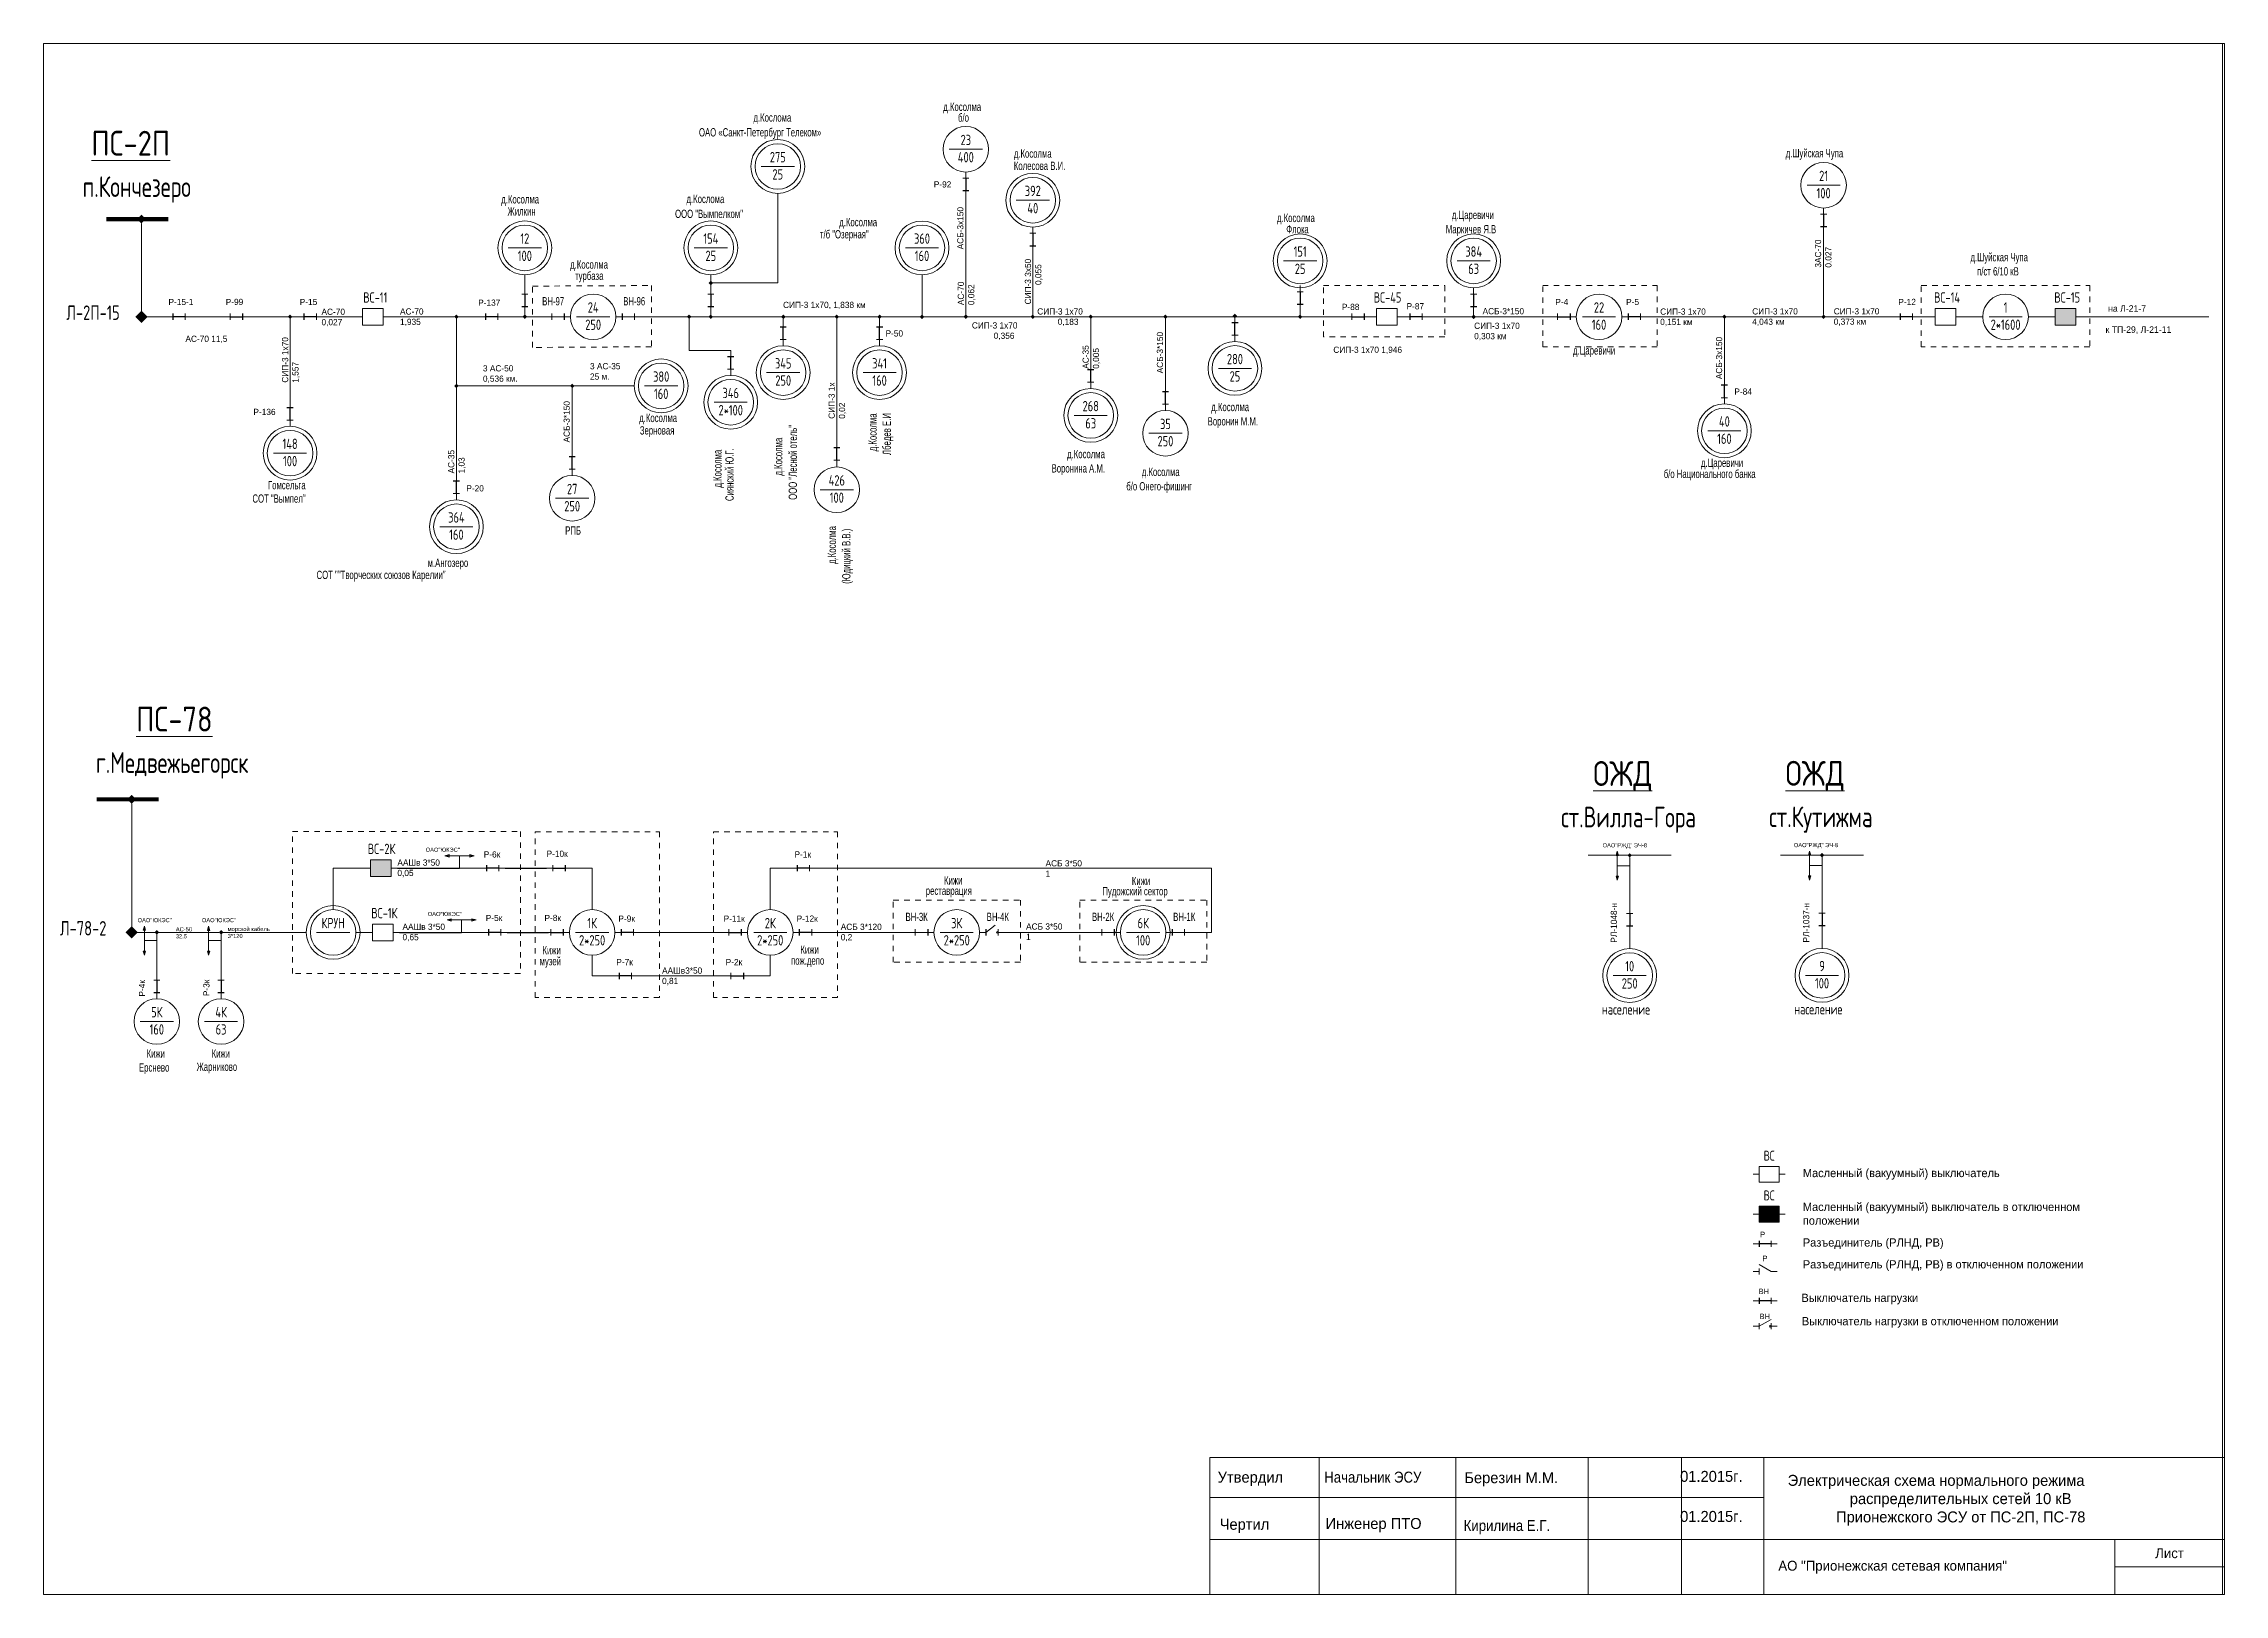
# Model space of a CAD drawing. Header units: millimetres. Extents: x 11 to 409, y 3 to 285.
import ezdxf
from ezdxf.enums import TextEntityAlignment as Align

# ---------------------------------------------------------------- set-up
doc = ezdxf.new("R2010")
doc.units = ezdxf.units.MM
doc.linetypes.add('JIS_02_1.0', pattern=[2, 1, -1])
for name, color, linetype, lineweight in [('10_КВ', 250, 'Continuous', 18), ('АТРИБУТЫ', 7, 'Continuous', 13), ('РАЗЪЕД_РУБИЛЬН', 150, 'Continuous', 13), ('ТЕКСТ', 7, 'Continuous', 13)]:
    doc.layers.add(name, color=color, linetype=linetype, lineweight=lineweight)
doc.layers.add('Слой1', color=7, linetype='Continuous', lineweight=13, plot=False)
doc.layers.add('СХ_ОПЕРАТИВНАЯ', color=10, linetype='Continuous')
doc.layers.add('ШУНТ_РАЗЪЕД', color=161, linetype='Continuous')
doc.styles.add('ATTRIB', font='txt.shx', dxfattribs={"width": 0.7, "height": 5})
doc.styles.add('PRINADLEGNOST', font='txt.shx', dxfattribs={"width": 0.7, "height": 7})
doc.styles.add('МП', font='txt.shx', dxfattribs={"width": 0.7, "height": 2.5})
doc.styles.add('ПС', font='txt.shx', dxfattribs={"width": 0.8, "height": 12})
doc.styles.add('ТЕКСТ_МОДЕЛИ', font='txt.shx', dxfattribs={"width": 0.7, "height": 5})

msp = doc.modelspace()

# ---------------------------------------------------------------- texts
at = {"layer": '10_КВ', "color": 7}
for s, insert, char_height, width, attachment_point in [('Масленный (вакуумный) выключатель', (332.17, 80.22), 1.5, 55.4937, 1), ('Масленный (вакуумный) выключатель в отключенном положении', (332.17, 74.04), 1.5, 55.4937, 1), ('Разъединитель (РЛНД, РВ)', (332.17, 67.55), 1.5, 55.4937, 1), ('Разъединитель (РЛНД, РВ) в отключенном положении', (332.17, 63.57), 1.5, 55.4937, 1), ('Выключатель нагрузки', (331.91, 57.45), 1.5, 55.4937, 1), ('ВН', (324.27, 53.82), 1, 55.4937, 1), ('Выключатель нагрузки в отключенном положении', (331.99, 53.2), 1.5, 55.4937, 1), ('Утвердил', (225.46, 25), 2, 17, 1), ('{\\W0.9;Начальник ЭСУ}', (244.89, 25), 2, 28.2382, 1), ('Березин М.М.', (270.44, 24.9), 2, 24.7074, 1), (' 01.2015г.', (309.05, 25.14), 2, 23.9771, 1), ('\\pi9.1668;Электрическая схема нормального режима \\P\\pi20.5;распределительных сетей 10 кВ\\P\\pi18;Прионежского ЭСУ от ПС-2П, ПС-78', (320.23, 24.41), 2, 84, 1), ('Чертил', (225.83, 16.4), 2, 17, 1), ('Инженер ПТО', (245.14, 16.54), 2, 23.9771, 1), ('{\\W0.9;Кирилина Е.Г.}', (270.32, 16.17), 2, 24.7074, 1), (' 01.2015г.', (309.05, 17.83), 2, 23.9771, 1), ('АО "Прионежская сетевая компания"', (327.7, 8.74), 1.8, 74.3787, 1), ('Лист', (399.03, 10.11), 1.8, 20, 5)]:
    msp.add_mtext(s, dxfattribs=dict(at, insert=insert, char_height=char_height, width=width, attachment_point=attachment_point))
at = {"layer": 'ТЕКСТ', "color": 7, "attachment_point": 1}
for s, insert, char_height, width in [('Р-92', (173.7, 260.36), 1.132, 3.4432), ('Р-15-1', (34.15, 238.92), 1.132, 2.6528), ('Р-99', (44.59, 238.92), 1.132, 2.6528), ('Р-15', (58.08, 238.92), 1.132, 3.4432), ('Р-137', (90.62, 238.79), 1.132, 3.4432), ('Р-4', (287.04, 238.92), 1.132, 3.4432), ('Р-5', (299.94, 238.92), 1.132, 3.4432), ('Р-12', (349.58, 238.92), 1.132, 3.4432), ('АС-70 \\P0,027', (62.05, 237.12), 1.132, 6.0933), ('АС-70\\P1,935', (76.37, 237.18), 1.132, 11.9191), ('СИП-3 1х70, 1,838 км', (146.21, 238.38), 1.1324, 36.3315), ('СИП-3 1х70 \\P\\pi3.9799;0,356', (180.64, 234.64), 1.1324, 12.4892), ('СИП-3 1х70\\P\\pi3.735;0,183', (192.56, 237.19), 1.1324, 11.6221), ('Р-88', (248.11, 238.01), 1.132, 3.4432), ('Р-87', (259.9, 238.13), 1.132, 3.4432), ('АСБ-3*150', (273.77, 237.23), 1.132, 11.4305), ('СИП-3 1х70 \\P0,151 км', (306.15, 237.16), 1.1324, 10.453), ('СИП-3 1х70 \\P4,043 км', (322.93, 237.2), 1.1324, 11.3897), ('СИП-3 1х70 \\P0,373 км', (337.8, 237.21), 1.1324, 11.2082), ('на Л-21-7', (387.83, 237.75), 1.182, 48.5264), ('АС-70 11,5', (37.24, 232.19), 1.132, 14.7987), ('Р-50', (164.9, 233.18), 1.132, 3.4432), ('СИП-3 1х70 \\P0,303 км', (272.23, 234.57), 1.1324, 12.5079), ('к ТП-29, Л-21-11', (387.36, 233.9), 1.1816, 34.2574), ('3 АС-50 \\P0,536 км.', (91.49, 226.81), 1.132, 15.3198), ('3 АС-35 \\P25 м.', (111.01, 227.2), 1.132, 15.3198), ('СИП-3 1х70 1,946', (246.55, 230.2), 1.1324, 16.5888), ('Р-136', (49.64, 218.86), 1.132, 3.4432), ('Р-84', (319.68, 222.57), 1.132, 3.4432), ('Р-20', (88.46, 204.92), 1.132, 3.4432), ('Р', (324.79, 64.39), 1, 4.6504)]:
    msp.add_mtext(s, dxfattribs=dict(at, insert=insert, char_height=char_height, width=width))
at = {"layer": 'ТЕКСТ', "color": 7, "attachment_point": 1, "rotation": 90}
for s, insert, char_height, width in [('АСБ-3х150', (177.97, 247.95), 1.132, 11.4305), ('3АС-70 \\P0.027', (334.37, 244.61), 1.132, 36.3315), ('СИП-3 3х50\\P\\pi3.5448;0,055', (190.3, 237.9), 1.1324, 11.4305), ('АС-70 \\P0,062', (178.07, 237.77), 1.132, 6.5883), ('СИП-3 1х70\\P1,557', (54.85, 223.62), 1.132, 16.1954), ('АСБ-3*150', (214.37, 225.33), 1.132, 11.4305), ('АСБ-3х150', (316.32, 224.26), 1.132, 11.4305), ('АС-35 \\P0,005 ', (200.82, 226.16), 1.132, 11.4305), ('СИП-3 1х \\P0,02 ', (154.51, 217.04), 1.132, 11.4305), ('АСБ-3*150', (106.19, 212.72), 1.132, 11.4305), ('АС-35\\P1,03', (85.14, 207.07), 1.132, 16.1954)]:
    msp.add_mtext(s, dxfattribs=dict(at, insert=insert, char_height=char_height, width=width))
at = {"layer": 'ТЕКСТ', "attachment_point": 1}
for s, insert, char_height, width in [('ОАО"РЖД" ЭЧ-8', (295.65, 139.63), 0.7555, 19.8787), ('ОАО"РЖД" ЭЧ-8', (330.52, 139.66), 0.7555, 19.8787), ('ААШв 3*50\\P0,05^I^I   ', (75.89, 136.66), 1.1333, 24.3634), ('ОАО"ЮКЭС"', (81.05, 138.81), 0.756, 22.1683), ('Р-6к', (91.63, 138.15), 1.133, 7.8404), ('Р-10к', (103.09, 138.27), 1.133, 7.8404), ('Р-1к', (148.3, 138.15), 1.133, 7.8404), ('АСБ 3*50\\P1', (194.08, 136.53), 1.133, 24.3634), ('ОАО"ЮКЭС"', (28.52, 125.97), 0.756, 19.8787), ('АС-50\\P32.5', (35.49, 124.3), 0.756, 24.3634), ('ОАО"ЮКЭС"', (40.24, 125.97), 0.756, 19.8787), ('морской кабель\\P3*120', (44.94, 124.35), 0.7555, 24.3634), ('ААШв 3*50\\P0,65^I^I   ', (76.82, 124.95), 1.1333, 24.3634), ('ОАО"ЮКЭС"', (81.43, 127.1), 0.756, 22.1683), ('Р-5к', (92, 126.56), 1.133, 7.8404), ('Р-8к', (102.71, 126.56), 1.133, 7.8404), ('Р-9к', (116.19, 126.44), 1.133, 7.8404), ('Р-11к', (135.37, 126.44), 1.133, 7.8404), ('Р-12к', (148.68, 126.44), 1.133, 7.8404), ('АСБ 3*120\\P0,2', (156.73, 124.94), 1.133, 24.3634), ('АСБ 3*50\\P1', (190.52, 125), 1.133, 24.3634), ('Р-7к', (115.81, 118.51), 1.133, 7.8404), ('ААШв3*50\\P0,81', (124.15, 116.96), 1.133, 24.3634), ('Р-2к', (135.75, 118.51), 1.133, 7.8404)]:
    msp.add_mtext(s, dxfattribs=dict(at, insert=insert, char_height=char_height, width=width))
at = {"layer": 'ТЕКСТ', "char_height": 1.133, "width": 7.8404, "attachment_point": 1, "rotation": 90}
for s, insert in [('РЛ-1048-н', (297.14, 121.48)), ('РЛ-1037-н', (332.21, 121.51)), ('Р-4к', (28.75, 111.65)), ('Р-3к', (40.49, 111.73))]:
    msp.add_mtext(s, dxfattribs=dict(at, insert=insert))

# ---------------------------------------------------------------- blocks, each defined once
blk = doc.blocks.new('ТРАНСФ_ПОДСТ')
at = {"color": 7}
blk.add_line((-8, -11), (8, -11), dxfattribs=at)
at = {"color": 0}
blk.add_circle((0, -11), 11, dxfattribs=at)
at = {"layer": 'АТРИБУТЫ', "style": 'ATTRIB', "width": 0.7, "flags": 4}
for tag, p in [('OBOZN', (0, -9)), ('MOCHNOCT', (0, -17.3))]:
    blk.add_attdef(tag, text='', height=5, dxfattribs=at).set_placement(p, align=Align.CENTER)
at = {"layer": 'АТРИБУТЫ', "style": 'ТЕКСТ_МОДЕЛИ', "width": 0.7}
blk.add_attdef('MESTO_1', text='', height=5, dxfattribs=at).set_placement((14, -11), align=Align.BOTTOM_LEFT)
blk.add_attdef('MESTO_2', text='', height=5, dxfattribs=at).set_placement((14, -12), align=Align.TOP_LEFT)
blk = doc.blocks.new('НАЗВАНИЕ_ОБЪЕКТА')
at = {"layer": 'АТРИБУТЫ'}
for tag, height, style, width, p in [('НОМЕР-ПС', 12, 'ПС', 0.8, (0, 0)), ('МЕСТОПОЛОЖЕНИЕ', 10, 'МП', 0.7, (0, -22)), ('ПРИНАДЛЕЖНОСТЬ', 7, 'PRINADLEGNOST', 0.7, (0, -37))]:
    blk.add_attdef(tag, text='', height=height, dxfattribs=dict(at, style=style, width=width)).set_placement(p, align=Align.TOP_CENTER)
blk = doc.blocks.new('ОТВЕТВЛЕНИЕ')
at = {"color": 0, "linetype": 'ByBlock'}
blk.add_solid([(0, 1.1), (1.1, 0), (-1.1, 0), (0, -1.1)], dxfattribs=at)
blk = doc.blocks.new('РАЗЪЕДИНИТЕЛЬ')
at = {"color": 0, "linetype": 'ByBlock'}
for p, q in [((0, 0), (0, -3)), ((0, -9), (0, -12))]:
    blk.add_line(p, q, dxfattribs=at)
at = {"layer": 'РАЗЪЕД_РУБИЛЬН', "color": 0, "linetype": 'ByBlock'}
blk.add_line((-1.5, -3), (1.5, -3), dxfattribs=at)
at = {"layer": 'СХ_ОПЕРАТИВНАЯ', "color": 0, "linetype": 'ByBlock'}
blk.add_line((-1.5, -9), (1.5, -9), dxfattribs=at)
at = {"layer": 'ШУНТ_РАЗЪЕД', "color": 0}
blk.add_line((0, -3), (0, -9), dxfattribs=at)
at = {"layer": 'РАЗЪЕД_РУБИЛЬН', "color": 7, "style": 'ATTRIB', "width": 0.7}
blk.add_attdef('ДИСП_НОМ', text='', height=5, dxfattribs=at).set_placement((-4.75, -6), align=Align.MIDDLE_RIGHT)
at = {"layer": 'РАЗЪЕД_РУБИЛЬН', "color": 7, "style": 'ATTRIB', "width": 0.7, "flags": 1}
blk.add_attdef('КОД', text='', height=5, dxfattribs=at).set_placement((-4.75, -12), align=Align.MIDDLE_RIGHT)
blk = doc.blocks.new('ВЫКЛЮЧАТЕЛЬ')
at = {"color": 0, "linetype": 'ByBlock'}
for p, q in [((0, 0), (0, -3)), ((0, -13), (0, -16))]:
    blk.add_line(p, q, dxfattribs=at)
blk.add_lwpolyline([(-4, -3), (4, -3), (4, -13), (-4, -13)], close=True, dxfattribs=at)
at = {"layer": 'АТРИБУТЫ', "style": 'ATTRIB', "width": 0.7}
blk.add_attdef('ДИСП_НОМ', text='', height=5, dxfattribs=at).set_placement((-6, -8), align=Align.MIDDLE_RIGHT)
at = {"layer": 'АТРИБУТЫ', "style": 'ATTRIB', "width": 0.7, "flags": 1}
blk.add_attdef('КОД', text='', height=5, dxfattribs=at).set_placement((-6, -14), align=Align.MIDDLE_RIGHT)
blk = doc.blocks.new('ВЫКЛ_НАГРУЗКИ')
at = {"color": 0, "linetype": 'ByBlock'}
for p, q in [((0, 0), (0, -3)), ((0, -9), (0, -12))]:
    blk.add_line(p, q, dxfattribs=at)
at = {"layer": 'РАЗЪЕД_РУБИЛЬН', "color": 0, "linetype": 'ByBlock'}
blk.add_line((-1.5, -3), (1.5, -3), dxfattribs=at)
at = {"layer": 'СХ_ОПЕРАТИВНАЯ', "color": 0, "linetype": 'ByBlock'}
blk.add_line((-1.5, -9), (1.5, -9), dxfattribs=at)
at = {"layer": 'РАЗЪЕД_РУБИЛЬН', "color": 7, "style": 'ATTRIB', "width": 0.7}
blk.add_attdef('ДИСП_НОМ', text='', height=5, dxfattribs=at).set_placement((-4.75, -6), align=Align.MIDDLE_RIGHT)
at = {"layer": 'РАЗЪЕД_РУБИЛЬН', "color": 7, "style": 'ATTRIB', "width": 0.7, "flags": 1}
blk.add_attdef('КОД', text='', height=5, dxfattribs=at).set_placement((-4.75, -12), align=Align.MIDDLE_RIGHT)
blk = doc.blocks.new('ПРИСОЕД_ШИНЕ')
at = {"color": 0}
blk.add_solid([(0, 2.12), (2.12, 0), (-2.12, 0), (0, -2.12)], dxfattribs=at)
at = {"layer": 'АТРИБУТЫ', "style": 'ATTRIB', "width": 0.7}
blk.add_attdef('ДИСП_НОМ', text='', height=5, dxfattribs=at).set_placement((0, 3.12), align=Align.CENTER)

# ---------------------------------------------------------------- hatches: boundary and pattern name
at = {"layer": '10_КВ'}
h = msp.add_hatch(color=7, dxfattribs=at)
h.dxf.hatch_style = 1
h.paths.add_polyline_path([(381.96, 234.14), (381.96, 237.16), (378.19, 237.16), (378.19, 234.14)])
edge = h.paths.add_edge_path()
edge.add_line((378.19, 235.65), (377.06, 235.65))
edge = h.paths.add_edge_path()
edge.add_line((383.1, 235.65), (381.96, 235.65))
h.paths.add_polyline_path([(376.52, 237.75), (383.19, 237.75), (383.19, 240.58), (376.52, 240.58)], flags=9)
h = msp.add_hatch(color=256, dxfattribs=at)
h.dxf.hatch_style = 1
h.paths.add_polyline_path([(74.75, 133.56), (74.75, 136.58), (70.98, 136.58), (70.98, 133.56)])
edge = h.paths.add_edge_path()
edge.add_line((70.98, 135.07), (69.84, 135.07))
edge = h.paths.add_edge_path()
edge.add_line((75.89, 135.07), (74.75, 135.07))
h.paths.add_polyline_path([(68.87, 137.17), (75.98, 137.17), (75.98, 140), (68.87, 140)], flags=9)
h = msp.add_hatch(color=256, dxfattribs=at)
h.paths.add_polyline_path([(89.86, 137.33), (89.11, 137.33), (89.11, 137.11)])
h.paths.add_polyline_path([(89.86, 137.33), (89.11, 137.56), (89.11, 137.33)])
h.paths.add_polyline_path([(85.33, 137.11), (85.33, 137.33), (84.57, 137.33)])
h.paths.add_polyline_path([(84.57, 137.33), (85.33, 137.33), (85.33, 137.56)])
h = msp.add_hatch(color=256, dxfattribs=at)
h.paths.add_polyline_path([(298.32, 138.15), (298.32, 137.4), (298.55, 137.4)])
h.paths.add_polyline_path([(298.32, 138.15), (298.1, 137.4), (298.32, 137.4)])
h.paths.add_polyline_path([(298.55, 133.62), (298.32, 133.62), (298.32, 132.87)])
h.paths.add_polyline_path([(298.32, 133.62), (298.1, 133.62), (298.32, 132.87)])
h = msp.add_hatch(color=256, dxfattribs=at)
h.paths.add_polyline_path([(333.4, 138.19), (333.4, 137.43), (333.62, 137.43)])
h.paths.add_polyline_path([(333.4, 138.19), (333.17, 137.43), (333.4, 137.43)])
h.paths.add_polyline_path([(333.62, 133.66), (333.4, 133.66), (333.4, 132.9)])
h.paths.add_polyline_path([(333.4, 133.66), (333.17, 133.66), (333.4, 132.9)])
h = msp.add_hatch(color=256, dxfattribs=at)
h.paths.add_polyline_path([(29.75, 124.49), (29.75, 123.74), (29.98, 123.74)])
h.paths.add_polyline_path([(29.75, 124.49), (29.53, 123.74), (29.75, 123.74)])
h.paths.add_polyline_path([(29.98, 119.96), (29.75, 119.96), (29.75, 119.2)])
h.paths.add_polyline_path([(29.75, 119.96), (29.53, 119.96), (29.75, 119.2)])
h = msp.add_hatch(color=256, dxfattribs=at)
h.paths.add_polyline_path([(41.47, 124.49), (41.47, 123.73), (41.7, 123.73)])
h.paths.add_polyline_path([(41.47, 124.49), (41.25, 123.73), (41.47, 123.73)])
h.paths.add_polyline_path([(41.7, 119.96), (41.47, 119.96), (41.47, 119.2)])
h.paths.add_polyline_path([(41.47, 119.2), (41.47, 119.96), (41.25, 119.96)])
h = msp.add_hatch(color=256, dxfattribs=at)
h.paths.add_polyline_path([(90.24, 125.62), (89.49, 125.62), (89.49, 125.4)])
h.paths.add_polyline_path([(90.24, 125.62), (89.49, 125.85), (89.49, 125.62)])
h.paths.add_polyline_path([(85.71, 125.4), (85.71, 125.62), (84.95, 125.62)])
h.paths.add_polyline_path([(84.95, 125.62), (85.71, 125.62), (85.71, 125.85)])
msp.add_hatch(color=7, dxfattribs=at).paths.add_polyline_path([(324.19, 73.44), (324.19, 70.52), (327.84, 70.52), (327.84, 73.44)])

# ---------------------------------------------------------------- linework, layer by layer
for p, q in [((75.89, 135.07), (87.22, 135.07)), ((95.53, 135.07), (103.09, 135.07)), ((76.26, 123.36), (87.6, 123.36)), ((95.91, 123.36), (103.46, 123.36))]:
    msp.add_line(p, q)
at = {"layer": '10_КВ', "color": 7}
for p, q in [((179.54, 235.65), (179.54, 258.65)), ((29.22, 236.45), (29.22, 252.66)), ((335.95, 236.8), (335.95, 250.96)), ((191.75, 235.65), (191.75, 247.47)), ((99.13, 240.93), (99.13, 243.3)), ((133.04, 235.65), (133.04, 243.3)), ((171.55, 235.65), (171.55, 243.3)), ((30.02, 235.65), (33.8, 235.65)), ((38.33, 235.65), (44.24, 235.65)), ((48.77, 235.65), (63.11, 235.65)), ((48.77, 235.65), (56.32, 235.65)), ((56.32, 220.2), (56.32, 235.65)), ((56.32, 235.65), (60.09, 235.65)), ((62.25, 235.65), (68.39, 235.65)), ((74.43, 235.65), (86.25, 235.65)), ((86.65, 235.65), (86.65, 228.1)), ((90.82, 235.65), (87.05, 235.65)), ((95.35, 235.65), (99.13, 235.65)), ((99.13, 235.65), (99.13, 236.41)), ((99.13, 235.65), (102.9, 235.65)), ((104.04, 235.65), (106.3, 235.65)), ((116.87, 235.65), (119.13, 235.65)), ((120.27, 235.65), (124.04, 235.65)), ((124.04, 235.65), (127.82, 235.65)), ((127.82, 235.65), (155.6, 235.65)), ((146.24, 234.89), (146.27, 235.65)), ((167.83, 235.65), (156.01, 235.65)), ((163.81, 235.65), (179.54, 235.65)), ((163.81, 234.9), (163.81, 235.27)), ((191.35, 235.65), (179.54, 235.65)), ((191.75, 235.65), (218.43, 235.65)), ((202.32, 227.09), (202.32, 235.65)), ((215.94, 223.08), (215.94, 235.65)), ((218.43, 235.65), (251.67, 235.65)), ((228.61, 231.51), (228.61, 235.64)), ((240.5, 235.65), (240.5, 236.8)), ((240.5, 235.65), (248.77, 235.65)), ((263.87, 235.65), (272.14, 235.65)), ((272.14, 235.65), (272.14, 236.4)), ((272.14, 235.65), (286.32, 235.65)), ((303.68, 235.65), (317.86, 235.65)), ((317.86, 235.65), (335.95, 235.65)), ((317.86, 235.65), (317.86, 234.89)), ((317.86, 224.29), (317.86, 234.89)), ((335.95, 236.05), (335.95, 236.8)), ((335.95, 235.65), (355.16, 235.65)), ((361.2, 235.65), (364.98, 235.65)), ((373.28, 235.65), (377.06, 235.65)), ((383.1, 235.65), (406.19, 235.65)), ((86.65, 228.1), (86.65, 206.79)), ((86.65, 223.04), (107.76, 223.04)), ((107.76, 223.04), (107.76, 211.22)), ((107.76, 223.04), (119.08, 223.04)), ((323.1, 61.5), (324.19, 61.5)), ((324.19, 61.5), (324.19, 62.05)), ((324.19, 61.5), (324.19, 60.95)), ((326.38, 61.5), (324.2, 62.81)), ((326.38, 61.5), (327.48, 61.5)), ((324.19, 51.51), (326.4, 52.75)), ((324.19, 50.96), (324.19, 52.06)), ((326.38, 50.96), (326.38, 52.06)), ((323.1, 51.51), (324.19, 51.51)), ((327.48, 51.51), (326.38, 51.51)), ((409.03, 27.61), (224.03, 27.61)), ((224.03, 27.61), (224.03, 2.61)), ((243.98, 27.61), (243.98, 2.61)), ((268.86, 27.61), (268.86, 2.61)), ((293.03, 27.61), (293.03, 2.61)), ((310.03, 27.61), (310.03, 2.61)), ((325.03, 27.61), (325.03, 2.61)), ((325.03, 20.3), (224.03, 20.3)), ((409.03, 12.61), (224.03, 12.61)), ((389.03, 2.61), (389.03, 12.61)), ((389.03, 7.61), (409.03, 7.61))]:
    msp.add_line(p, q, dxfattribs=at)
at = {"layer": '10_КВ', "color": 7, "ltscale": 100}
msp.add_line((156.01, 208.25), (156.01, 235.65), dxfattribs=at)
at = {"layer": '10_КВ'}
for p, q in [((27.44, 124.16), (27.44, 146.83)), ((84.57, 137.33), (85.33, 137.56)), ((84.57, 137.33), (89.86, 137.33)), ((84.57, 137.33), (85.33, 137.11)), ((85.33, 137.56), (85.33, 137.11)), ((87.22, 137.33), (87.22, 135.07)), ((89.86, 137.33), (89.11, 137.56)), ((89.11, 137.56), (89.11, 137.11)), ((89.86, 137.33), (89.11, 137.11)), ((293.02, 137.42), (308.13, 137.42)), ((298.32, 138.15), (298.1, 137.4)), ((298.1, 137.4), (298.55, 137.4)), ((298.32, 132.87), (298.32, 138.15)), ((298.32, 138.15), (298.55, 137.4)), ((298.32, 135.51), (300.59, 135.51)), ((300.59, 137.02), (300.59, 127.95)), ((328.09, 137.45), (343.2, 137.45)), ((333.4, 138.19), (333.17, 137.43)), ((333.17, 137.43), (333.62, 137.43)), ((333.4, 132.9), (333.4, 138.19)), ((333.4, 138.19), (333.62, 137.43)), ((333.4, 135.54), (335.66, 135.54)), ((335.66, 137.05), (335.66, 127.99)), ((64.18, 127.51), (64.18, 135.07)), ((64.18, 135.07), (69.84, 135.07)), ((87.22, 135.07), (91, 135.07)), ((107.62, 135.07), (111.4, 135.07)), ((111.4, 127.51), (111.4, 135.07)), ((143.88, 127.51), (143.88, 135.07)), ((143.88, 135.07), (147.66, 135.07)), ((152.19, 135.07), (224.35, 135.07)), ((224.35, 123.36), (224.35, 135.07)), ((298.32, 132.87), (298.1, 133.62)), ((298.1, 133.62), (298.55, 133.62)), ((298.32, 132.87), (298.55, 133.62)), ((333.4, 132.9), (333.17, 133.66)), ((333.17, 133.66), (333.62, 133.66)), ((333.4, 132.9), (333.62, 133.66)), ((28.24, 123.36), (32.02, 123.36)), ((29.75, 124.49), (29.53, 123.74)), ((29.53, 123.74), (29.98, 123.74)), ((29.75, 119.2), (29.75, 124.49)), ((29.75, 124.49), (29.98, 123.74)), ((32.02, 123.36), (43.35, 123.36)), ((32.02, 123.36), (32.02, 115.8)), ((41.47, 124.49), (41.25, 123.73)), ((41.25, 123.73), (41.7, 123.73)), ((41.47, 119.2), (41.47, 124.49)), ((41.47, 124.49), (41.7, 123.73)), ((43.74, 123.36), (43.74, 115.8)), ((44.15, 123.36), (59.26, 123.36)), ((68.33, 123.36), (70.22, 123.36)), ((84.95, 125.62), (85.71, 125.85)), ((84.95, 125.62), (90.24, 125.62)), ((84.95, 125.62), (85.71, 125.4)), ((85.71, 125.85), (85.71, 125.4)), ((87.6, 125.62), (87.6, 123.36)), ((87.6, 123.36), (91.37, 123.36)), ((90.24, 125.62), (89.49, 125.85)), ((89.49, 125.85), (89.49, 125.4)), ((90.24, 125.62), (89.49, 125.4)), ((120.08, 123.36), (135.2, 123.36)), ((152.57, 123.36), (169.19, 123.36)), ((170.33, 123.36), (172.59, 123.36)), ((183.17, 123.36), (184.89, 124.67)), ((186.57, 123.36), (203.19, 123.36)), ((204.33, 123.36), (206.59, 123.36)), ((217.17, 123.36), (219.44, 123.36)), ((220.57, 123.36), (224.35, 123.36)), ((300.59, 123.42), (300.59, 120.4)), ((335.66, 123.46), (335.66, 120.43)), ((29.75, 119.2), (29.53, 119.96)), ((29.53, 119.96), (29.98, 119.96)), ((29.75, 121.85), (32.02, 121.85)), ((29.75, 119.2), (29.98, 119.96)), ((41.47, 119.2), (41.25, 119.96)), ((41.25, 119.96), (41.7, 119.96)), ((41.47, 121.85), (43.74, 121.85)), ((41.47, 119.2), (41.7, 119.96)), ((111.4, 119.2), (111.4, 115.42)), ((111.4, 115.42), (115.17, 115.42)), ((119.71, 115.42), (135.57, 115.42)), ((143.88, 115.42), (140.11, 115.42)), ((143.88, 119.2), (143.88, 115.42))]:
    msp.add_line(p, q, dxfattribs=at)
at = {"layer": '10_КВ', "linetype": 'Continuous'}
msp.add_lwpolyline([(11.38, 2.61), (409.03, 2.61), (409.03, 285.47), (11.38, 285.47)], close=True, dxfattribs=at)
at = {"layer": '10_КВ', "color": 7, "ltscale": 100}
for points in [[(133.04, 241.81), (145.25, 241.81), (145.25, 258.16)], [(136.67, 229.48), (129.09, 229.48), (129.09, 235.65)]]:
    msp.add_lwpolyline(points, dxfattribs=at)
at = {"layer": '10_КВ', "color": 7, "const_width": 0.755}
msp.add_lwpolyline([(34.15, 253.46), (22.83, 253.46)], dxfattribs=at)
at = {"layer": '10_КВ', "color": 7, "linetype": 'JIS_02_1.0'}
for points in [[(100.54, 241.24), (122.21, 241.34), (122.21, 230.17), (100.54, 230.06)], [(244.76, 241.34), (266.86, 241.34), (266.86, 231.98), (244.76, 231.98)], [(284.74, 241.34), (305.63, 241.34), (305.63, 230.17), (284.74, 230.17)], [(353.76, 241.34), (384.49, 241.34), (384.49, 230.17), (353.76, 230.17)]]:
    msp.add_lwpolyline(points, close=True, dxfattribs=at)
at = {"layer": '10_КВ', "const_width": 0.756}
msp.add_lwpolyline([(32.37, 147.63), (21.04, 147.63)], dxfattribs=at)
at = {"layer": '10_КВ', "linetype": 'JIS_02_1.0'}
for points in [[(56.75, 141.76), (98.31, 141.76), (98.31, 115.85), (56.75, 115.85)], [(101.01, 141.7), (123.68, 141.7), (123.68, 111.48), (101.01, 111.48)], [(133.5, 141.7), (156.17, 141.7), (156.17, 111.48), (133.5, 111.48)], [(166.31, 129.25), (189.48, 129.25), (189.48, 117.92), (166.31, 117.92)], [(200.31, 129.25), (223.48, 129.25), (223.48, 117.92), (200.31, 117.92)]]:
    msp.add_lwpolyline(points, close=True, dxfattribs=at)
at = {"layer": '10_КВ', "color": 7}
for centre, radius in [((145.25, 263.07), 4.91), ((191.75, 256.9), 4.91), ((99.13, 248.21), 4.91), ((133.04, 248.21), 4.91), ((171.55, 248.2), 4.91), ((240.5, 245.84), 4.91), ((272.14, 245.84), 4.91), ((228.61, 226.23), 4.91), ((123.99, 223.04), 4.91), ((146.24, 225.46), 4.91), ((163.81, 225.46), 4.91), ((136.67, 220.05), 4.91), ((202.32, 217.66), 4.91), ((317.86, 214.85), 4.91), ((56.32, 210.77), 4.91), ((86.65, 197.35), 4.91), ((300.59, 115.49), 4.91), ((335.66, 115.52), 4.91), ((326.23, 51.51), 0.154)]:
    msp.add_circle(centre, radius, dxfattribs=at)
at = {"layer": '10_КВ'}
for centre, radius in [((64.18, 123.36), 4.91), ((211.88, 123.36), 4.91), ((185.3, 123.36), 0.142)]:
    msp.add_circle(centre, radius, dxfattribs=at)
at = {"layer": 'Слой1', "color": 3}
msp.add_lwpolyline([(408.7, 2.61), (408.7, 285.47)], dxfattribs=at)

# ---------------------------------------------------------------- block references
at = {"layer": '10_КВ', "color": 7}
ref = msp.add_blockref('ТРАНСФ_ПОДСТ', (179.54, 270.35), dxfattribs=dict(at, xscale=0.3774605460278821, yscale=0.3774605460278821, zscale=0.3774605460278821))
ref.add_attrib('MESTO_1', 'д.Косолма', dxfattribs={"layer": 'АТРИБУТЫ', "height": 1.51, "width": 0.7}).set_placement((175.43, 272.74), align=Align.BOTTOM_LEFT)
ref.add_attrib('MESTO_2', 'б/о', dxfattribs={"layer": 'АТРИБУТЫ', "height": 1.51, "width": 0.7}).set_placement((178.12, 272.73), align=Align.TOP_LEFT)
ref.add_attrib('OBOZN', '23', dxfattribs={"layer": 'АТРИБУТЫ', "height": 1.887, "style": 'ATTRIB', "width": 0.7, "flags": 4}).set_placement((179.54, 266.95), align=Align.CENTER)
ref.add_attrib('MOCHNOCT', '400', dxfattribs={"layer": 'АТРИБУТЫ', "height": 1.887, "style": 'ATTRIB', "width": 0.7, "flags": 4}).set_placement((179.54, 263.81), align=Align.CENTER)
ref = msp.add_blockref('ТРАНСФ_ПОДСТ', (145.25, 267.22), dxfattribs=dict(at, xscale=0.3774605460278821, yscale=0.3774605460278821, zscale=0.3774605460278821))
ref.add_attrib('MESTO_1', 'д.Кослома', dxfattribs={"layer": 'АТРИБУТЫ', "height": 1.51, "width": 0.7}).set_placement((140.81, 270.79), align=Align.BOTTOM_LEFT)
ref.add_attrib('MESTO_2', 'ОАО «Санкт-Петербург Телеком»', dxfattribs={"layer": 'АТРИБУТЫ', "height": 1.5098, "width": 0.7}).set_placement((130.88, 270.05), align=Align.TOP_LEFT)
ref.add_attrib('OBOZN', '275', dxfattribs={"layer": 'АТРИБУТЫ', "height": 1.887, "style": 'ATTRIB', "width": 0.7, "flags": 4}).set_placement((145.25, 263.82), align=Align.CENTER)
ref.add_attrib('MOCHNOCT', '25', dxfattribs={"layer": 'АТРИБУТЫ', "height": 1.887, "style": 'ATTRIB', "width": 0.7, "flags": 4}).set_placement((145.25, 260.68), align=Align.CENTER)
ref = msp.add_blockref('НАЗВАНИЕ_ОБЪЕКТА', (28.36, 269.57), dxfattribs=dict(at, xscale=-0.3774605460278821, yscale=0.3774605460280221, zscale=0.3774605460280444))
ref.add_attrib('НОМЕР-ПС', '%%UПС-2П', dxfattribs={"layer": 'АТРИБУТЫ', "height": 4.53, "style": 'ПС', "width": 0.8}).set_placement((27.27, 269.57), align=Align.TOP_CENTER)
ref.add_attrib('МЕСТОПОЛОЖЕНИЕ', 'п.Кончезеро', dxfattribs={"layer": 'АТРИБУТЫ', "height": 3.7746, "style": 'МП', "width": 0.7}).set_placement((28.36, 261.27), align=Align.TOP_CENTER)
ref = msp.add_blockref('ТРАНСФ_ПОДСТ', (191.75, 261.05), dxfattribs=dict(at, xscale=0.3774605460278821, yscale=0.3774605460278821, zscale=0.3774605460278821))
ref.add_attrib('MESTO_1', 'д.Косолма', dxfattribs={"layer": 'АТРИБУТЫ', "height": 1.51, "width": 0.7}).set_placement((188.29, 264.21), align=Align.BOTTOM_LEFT)
ref.add_attrib('MESTO_2', 'Колесова В.И.', dxfattribs={"layer": 'АТРИБУТЫ', "height": 1.5098, "width": 0.7}).set_placement((188.29, 263.94), align=Align.TOP_LEFT)
ref.add_attrib('OBOZN', '392', dxfattribs={"layer": 'АТРИБУТЫ', "height": 1.887, "style": 'ATTRIB', "width": 0.7, "flags": 4}).set_placement((191.75, 257.66), align=Align.CENTER)
ref.add_attrib('MOCHNOCT', '40', dxfattribs={"layer": 'АТРИБУТЫ', "height": 1.887, "style": 'ATTRIB', "width": 0.7, "flags": 4}).set_placement((191.75, 254.51), align=Align.CENTER)
ref = msp.add_blockref('ТРАНСФ_ПОДСТ', (335.95, 263.79), dxfattribs=dict(at, xscale=0.3774605460278821, yscale=0.3774605460278821, zscale=0.3774605460278821))
ref.add_attrib('MESTO_1', 'д.Шуйская Чупа', dxfattribs={"layer": 'АТРИБУТЫ', "height": 1.5098, "width": 0.7}).set_placement((329.04, 264.27), align=Align.BOTTOM_LEFT)
ref.add_attrib('OBOZN', '21', dxfattribs={"layer": 'АТРИБУТЫ', "height": 1.887, "style": 'ATTRIB', "width": 0.7, "flags": 4}).set_placement((335.95, 260.4), align=Align.CENTER)
ref.add_attrib('MOCHNOCT', '100', dxfattribs={"layer": 'АТРИБУТЫ', "height": 1.887, "style": 'ATTRIB', "width": 0.7, "flags": 4}).set_placement((335.95, 257.25), align=Align.CENTER)
for name, p, xscale, yscale, zscale in [('РАЗЪЕДИНИТЕЛЬ', (179.54, 262.05), 0.3774605460278821, 0.3774605460278821, 0.3774605460278821), ('РАЗЪЕДИНИТЕЛЬ', (335.95, 255.49), 0.3774605460278821, 0.3774605460278821, 0.3774605460278821), ('ПРИСОЕД_ШИНЕ', (29.22, 253.46), -0.3774605460278821, 0.3774605460280221, 0.3774605460280444), ('РАЗЪЕДИНИТЕЛЬ', (191.75, 252), 0.3774605460278821, 0.3774605460278821, 0.3774605460278821), ('РАЗЪЕДИНИТЕЛЬ', (99.13, 240.93), 0.3774605460278821, 0.3774605460278821, 0.3774605460278821), ('РАЗЪЕДИНИТЕЛЬ', (133.04, 240.93), 0.3774605460278821, 0.3774605460278821, 0.3774605460278821), ('ОТВЕТВЛЕНИЕ', (133.04, 241.81), 0.3774605460278821, 0.3774605460278821, 0.3774605460278821), ('РАЗЪЕДИНИТЕЛЬ', (240.5, 241.33), 0.3774605460278821, 0.3774605460278821, 0.3774605460278821), ('РАЗЪЕДИНИТЕЛЬ', (272.14, 240.93), 0.3774605460278821, 0.3774605460278821, 0.3774605460278821), ('ОТВЕТВЛЕНИЕ', (56.33, 235.65), 0.3774605460278821, 0.3774605460278821, 0.3774605460278821), ('ОТВЕТВЛЕНИЕ', (86.65, 235.65), 0.3774605460278821, 0.3774605460278821, 0.3774605460278821), ('ОТВЕТВЛЕНИЕ', (99.13, 235.65), 0.3774605460278821, 0.3774605460278821, 0.3774605460278821), ('ОТВЕТВЛЕНИЕ', (129.09, 235.65), 0.3774605460278821, 0.3774605460278821, 0.3774605460278821), ('ОТВЕТВЛЕНИЕ', (133.04, 235.65), 0.3774605460278821, 0.3774605460278821, 0.3774605460278821), ('ОТВЕТВЛЕНИЕ', (146.26, 235.65), 0.3774605460278821, 0.3774605460278821, 0.3774605460278821), ('ОТВЕТВЛЕНИЕ', (156.01, 235.65), 0.3774605460278821, 0.3774605460278821, 0.3774605460278821), ('ОТВЕТВЛЕНИЕ', (163.82, 235.65), 0.3774605460278821, 0.3774605460278821, 0.3774605460278821), ('ОТВЕТВЛЕНИЕ', (171.55, 235.65), 0.3774605460278821, 0.3774605460278821, 0.3774605460278821), ('ОТВЕТВЛЕНИЕ', (179.54, 235.65), 0.3774605460278821, 0.3774605460278821, 0.3774605460278821), ('ОТВЕТВЛЕНИЕ', (191.75, 235.65), 0.3774605460278821, 0.3774605460278821, 0.3774605460278821), ('ОТВЕТВЛЕНИЕ', (202.32, 235.65), 0.3774605460278821, 0.3774605460278821, 0.3774605460278821), ('ОТВЕТВЛЕНИЕ', (215.94, 235.65), 0.3774605460278821, 0.3774605460278821, 0.3774605460278821), ('ОТВЕТВЛЕНИЕ', (228.59, 235.79), 0.3774605460278821, 0.3774605460278821, 0.3774605460278821), ('ОТВЕТВЛЕНИЕ', (240.5, 235.65), 0.3774605460278821, 0.3774605460278821, 0.3774605460278821), ('ОТВЕТВЛЕНИЕ', (272.14, 235.65), 0.3774605460278821, 0.3774605460278821, 0.3774605460278821), ('ОТВЕТВЛЕНИЕ', (317.87, 235.65), 0.3774605460278821, 0.3774605460278821, 0.3774605460278821), ('ОТВЕТВЛЕНИЕ', (335.95, 235.65), 0.3774605460278821, 0.3774605460278821, 0.3774605460278821), ('ОТВЕТВЛЕНИЕ', (86.65, 223.04), 0.3774605460278821, 0.3774605460278821, 0.3774605460278821), ('ОТВЕТВЛЕНИЕ', (107.76, 223.04), 0.3774605460278821, 0.3774605460278821, 0.3774605460278821)]:
    msp.add_blockref(name, p, dxfattribs=dict(at, xscale=xscale, yscale=yscale, zscale=zscale))
ref = msp.add_blockref('ТРАНСФ_ПОДСТ', (99.13, 252.36), dxfattribs=dict(at, xscale=0.3774605460278821, yscale=0.3774605460278821, zscale=0.3774605460278821))
ref.add_attrib('MESTO_1', 'д.Косолма', dxfattribs={"layer": 'АТРИБУТЫ', "height": 1.51, "width": 0.7}).set_placement((94.82, 255.86), align=Align.BOTTOM_LEFT)
ref.add_attrib('MESTO_2', 'Жилкин', dxfattribs={"layer": 'АТРИБУТЫ', "height": 1.51, "width": 0.7}).set_placement((95.98, 255.63), align=Align.TOP_LEFT)
ref.add_attrib('OBOZN', '12', dxfattribs={"layer": 'АТРИБУТЫ', "height": 1.887, "style": 'ATTRIB', "width": 0.7, "flags": 4}).set_placement((99.13, 248.96), align=Align.CENTER)
ref.add_attrib('MOCHNOCT', '100', dxfattribs={"layer": 'АТРИБУТЫ', "height": 1.887, "style": 'ATTRIB', "width": 0.7, "flags": 4}).set_placement((99.13, 245.81), align=Align.CENTER)
ref = msp.add_blockref('ТРАНСФ_ПОДСТ', (133.04, 252.36), dxfattribs=dict(at, xscale=0.3774605460278821, yscale=0.3774605460278821, zscale=0.3774605460278821))
ref.add_attrib('MESTO_1', 'д.Кослома', dxfattribs={"layer": 'АТРИБУТЫ', "height": 1.51, "width": 0.7}).set_placement((128.6, 255.93), align=Align.BOTTOM_LEFT)
ref.add_attrib('MESTO_2', 'ООО "Вымпелком"', dxfattribs={"layer": 'АТРИБУТЫ', "height": 1.5098, "width": 0.7}).set_placement((126.52, 255.18), align=Align.TOP_LEFT)
ref.add_attrib('OBOZN', '154', dxfattribs={"layer": 'АТРИБУТЫ', "height": 1.887, "style": 'ATTRIB', "width": 0.7, "flags": 4}).set_placement((133.04, 248.96), align=Align.CENTER)
ref.add_attrib('MOCHNOCT', '25', dxfattribs={"layer": 'АТРИБУТЫ', "height": 1.887, "style": 'ATTRIB', "width": 0.7, "flags": 4}).set_placement((133.04, 245.81), align=Align.CENTER)
ref = msp.add_blockref('ТРАНСФ_ПОДСТ', (272.14, 249.99), dxfattribs=dict(at, xscale=0.3774605460278821, yscale=0.3774605460278821, zscale=0.3774605460278821))
ref.add_attrib('MESTO_1', 'д.Царевичи', dxfattribs={"layer": 'АТРИБУТЫ', "height": 1.51, "width": 0.7}).set_placement((268.15, 253.01), align=Align.BOTTOM_LEFT)
ref.add_attrib('MESTO_2', 'Маркичев Я.В', dxfattribs={"layer": 'АТРИБУТЫ', "height": 1.5098, "width": 0.7}).set_placement((267.07, 252.37), align=Align.TOP_LEFT)
ref.add_attrib('OBOZN', '384', dxfattribs={"layer": 'АТРИБУТЫ', "height": 1.887, "style": 'ATTRIB', "width": 0.7, "flags": 4}).set_placement((272.14, 246.6), align=Align.CENTER)
ref.add_attrib('MOCHNOCT', '63', dxfattribs={"layer": 'АТРИБУТЫ', "height": 1.887, "style": 'ATTRIB', "width": 0.7, "flags": 4}).set_placement((272.14, 243.45), align=Align.CENTER)
ref = msp.add_blockref('ТРАНСФ_ПОДСТ', (171.55, 252.36), dxfattribs=dict(at, xscale=0.3774605460278821, yscale=0.3774605460278821, zscale=0.3774605460278821))
ref.add_attrib('MESTO_1', 'д.Косолма', dxfattribs={"layer": 'АТРИБУТЫ', "height": 1.51, "width": 0.7}).set_placement((156.46, 251.7), align=Align.BOTTOM_LEFT)
ref.add_attrib('MESTO_2', 'т/б "Озерная"', dxfattribs={"layer": 'АТРИБУТЫ', "height": 1.5098, "width": 0.7}).set_placement((152.94, 251.45), align=Align.TOP_LEFT)
ref.add_attrib('OBOZN', '360', dxfattribs={"layer": 'АТРИБУТЫ', "height": 1.887, "style": 'ATTRIB', "width": 0.7, "flags": 4}).set_placement((171.55, 248.96), align=Align.CENTER)
ref.add_attrib('MOCHNOCT', '160', dxfattribs={"layer": 'АТРИБУТЫ', "height": 1.887, "style": 'ATTRIB', "width": 0.7, "flags": 4}).set_placement((171.55, 245.81), align=Align.CENTER)
ref = msp.add_blockref('ТРАНСФ_ПОДСТ', (240.5, 249.99), dxfattribs=dict(at, xscale=0.3774605460278821, yscale=0.3774605460278821, zscale=0.3774605460278821))
ref.add_attrib('MESTO_1', 'д.Косолма', dxfattribs={"layer": 'АТРИБУТЫ', "height": 1.51, "width": 0.7}).set_placement((236.27, 252.47), align=Align.BOTTOM_LEFT)
ref.add_attrib('MESTO_2', 'Флока', dxfattribs={"layer": 'АТРИБУТЫ', "height": 1.51, "width": 0.7}).set_placement((237.97, 252.37), align=Align.TOP_LEFT)
ref.add_attrib('OBOZN', '151', dxfattribs={"layer": 'АТРИБУТЫ', "height": 1.887, "style": 'ATTRIB', "width": 0.7, "flags": 4}).set_placement((240.5, 246.6), align=Align.CENTER)
ref.add_attrib('MOCHNOCT', '25', dxfattribs={"layer": 'АТРИБУТЫ', "height": 1.887, "style": 'ATTRIB', "width": 0.7, "flags": 4}).set_placement((240.5, 243.45), align=Align.CENTER)
ref = msp.add_blockref('ТРАНСФ_ПОДСТ', (369.13, 239.8), dxfattribs=dict(at, xscale=0.3774605460278821, yscale=0.3774605460278821, zscale=0.3774605460278821))
ref.add_attrib('MESTO_1', 'д.Шуйская Чупа', dxfattribs={"layer": 'АТРИБУТЫ', "height": 1.5098, "width": 0.7}).set_placement((362.73, 245.31), align=Align.BOTTOM_LEFT)
ref.add_attrib('MESTO_2', 'п/ст 6/10 кВ', dxfattribs={"layer": 'АТРИБУТЫ', "height": 1.5098, "width": 0.7}).set_placement((363.94, 244.69), align=Align.TOP_LEFT)
ref.add_attrib('OBOZN', '1', dxfattribs={"layer": 'АТРИБУТЫ', "height": 1.89, "style": 'ATTRIB', "width": 0.7, "flags": 4}).set_placement((369.13, 236.4), align=Align.CENTER)
ref.add_attrib('MOCHNOCT', '2*1600', dxfattribs={"layer": 'АТРИБУТЫ', "height": 1.887, "style": 'ATTRIB', "width": 0.7, "flags": 4}).set_placement((369.13, 233.26), align=Align.CENTER)
ref = msp.add_blockref('ТРАНСФ_ПОДСТ', (111.59, 239.8), dxfattribs=dict(at, xscale=0.3774605460278821, yscale=0.3774605460278821, zscale=0.3774605460278821))
ref.add_attrib('MESTO_1', 'д.Косолма', dxfattribs={"layer": 'АТРИБУТЫ', "height": 1.51, "width": 0.7}).set_placement((107.39, 243.97), align=Align.BOTTOM_LEFT)
ref.add_attrib('MESTO_2', 'турбаза', dxfattribs={"layer": 'АТРИБУТЫ', "height": 1.51, "width": 0.7}).set_placement((108.29, 243.88), align=Align.TOP_LEFT)
ref.add_attrib('OBOZN', '24', dxfattribs={"layer": 'АТРИБУТЫ', "height": 1.887, "style": 'ATTRIB', "width": 0.7, "flags": 4}).set_placement((111.59, 236.41), align=Align.CENTER)
ref.add_attrib('MOCHNOCT', '250', dxfattribs={"layer": 'АТРИБУТЫ', "height": 1.887, "style": 'ATTRIB', "width": 0.7, "flags": 4}).set_placement((111.59, 233.26), align=Align.CENTER)
ref = msp.add_blockref('ВЫКЛЮЧАТЕЛЬ', (74.43, 235.65), dxfattribs=dict(at, xscale=-0.3774605460280221, yscale=0.3774605460280221, zscale=0.3774605460280444, rotation=270))
ref.add_attrib('ДИСП_НОМ', 'ВС-11', dxfattribs={"layer": 'АТРИБУТЫ', "height": 1.887, "style": 'ATTRIB', "width": 0.7}).set_placement((74.06, 239.17), align=Align.MIDDLE_RIGHT)
ref = msp.add_blockref('ВЫКЛ_НАГРУЗКИ', (102.9, 235.65), dxfattribs=dict(at, xscale=-0.3774605460280221, yscale=0.3774605460280221, zscale=0.3774605460280444, rotation=90))
ref.add_attrib('ДИСП_НОМ', 'ВН-97', dxfattribs={"layer": 'РАЗЪЕД_РУБИЛЬН', "color": 7, "height": 1.51, "width": 0.7}).set_placement((106.3, 238.48), align=Align.MIDDLE_RIGHT)
ref = msp.add_blockref('ВЫКЛ_НАГРУЗКИ', (120.27, 235.65), dxfattribs=dict(at, xscale=0.3774605460280221, yscale=0.3774605460280221, zscale=0.3774605460280221, rotation=270))
ref.add_attrib('ДИСП_НОМ', 'ВН-96', dxfattribs={"layer": 'РАЗЪЕД_РУБИЛЬН', "color": 7, "height": 1.51, "width": 0.7}).set_placement((119.07, 238.48), align=Align.MIDDLE)
ref = msp.add_blockref('ВЫКЛЮЧАТЕЛЬ', (259.34, 235.65), dxfattribs=dict(at, xscale=-0.3774605460280221, yscale=0.3774605460280221, zscale=0.3774605460280444, rotation=270))
ref.add_attrib('ДИСП_НОМ', 'ВС-45', dxfattribs={"layer": 'АТРИБУТЫ', "height": 1.887, "style": 'ATTRIB', "width": 0.7}).set_placement((258.96, 239.17), align=Align.MIDDLE_RIGHT)
ref = msp.add_blockref('ТРАНСФ_ПОДСТ', (295, 239.8), dxfattribs=dict(at, xscale=0.3774605460278821, yscale=0.3774605460278821, zscale=0.3774605460278821))
ref.add_attrib('MESTO_1', 'д.Царевичи', dxfattribs={"layer": 'АТРИБУТЫ', "height": 1.51, "width": 0.7}).set_placement((290.25, 228.3), align=Align.BOTTOM_LEFT)
ref.add_attrib('OBOZN', '22', dxfattribs={"layer": 'АТРИБУТЫ', "height": 1.887, "style": 'ATTRIB', "width": 0.7, "flags": 4}).set_placement((295, 236.4), align=Align.CENTER)
ref.add_attrib('MOCHNOCT', '160', dxfattribs={"layer": 'АТРИБУТЫ', "height": 1.887, "style": 'ATTRIB', "width": 0.7, "flags": 4}).set_placement((295, 233.26), align=Align.CENTER)
ref = msp.add_blockref('ВЫКЛЮЧАТЕЛЬ', (361.2, 235.65), dxfattribs=dict(at, xscale=-0.3774605460280221, yscale=0.3774605460280221, zscale=0.3774605460280444, rotation=270))
ref.add_attrib('ДИСП_НОМ', 'ВС-14', dxfattribs={"layer": 'АТРИБУТЫ', "height": 1.887, "style": 'ATTRIB', "width": 0.7}).set_placement((360.83, 239.17), align=Align.MIDDLE_RIGHT)
ref = msp.add_blockref('ВЫКЛЮЧАТЕЛЬ', (383.1, 235.65), dxfattribs=dict(at, xscale=-0.3774605460280221, yscale=0.3774605460280221, zscale=0.3774605460280444, rotation=270))
ref.add_attrib('ДИСП_НОМ', 'ВС-15', dxfattribs={"layer": 'АТРИБУТЫ', "height": 1.887, "style": 'ATTRIB', "width": 0.7}).set_placement((382.72, 239.17), align=Align.MIDDLE_RIGHT)
at = {"layer": '10_КВ', "linetype": 'Continuous'}
ref = msp.add_blockref('ПРИСОЕД_ШИНЕ', (29.22, 235.65), dxfattribs=dict(at, xscale=0.5270721806356882, yscale=0.5270721806356882, zscale=0.5270721806356882))
ref.add_attrib('ДИСП_НОМ', 'Л-2П-15', dxfattribs={"layer": 'АТРИБУТЫ', "height": 2.635, "style": 'ATTRIB', "width": 0.7}).set_placement((20.39, 235.08), align=Align.CENTER)
at = {"layer": '10_КВ', "color": 7}
for p, xscale, yscale, zscale, rotation in [((38.33, 235.65), 0.3774605460280221, 0.3774605460280221, 0.3774605460280221, 270), ((44.24, 235.65), -0.3774605460280221, 0.3774605460280221, 0.3774605460280444, 90), ((62.25, 235.65), 0.3774605460280221, 0.3774605460280221, 0.3774605460280221, 270), ((95.35, 235.65), 0.3774605460280221, 0.3774605460280221, 0.3774605460280221, 270), ((146.24, 230.36), 0.3774605460278821, 0.3774605460278821, 0.3774605460278821, 180), ((163.81, 230.37), 0.3774605460278821, 0.3774605460278821, 0.3774605460278821, 180), ((228.61, 231.14), 0.3774605460278821, 0.3774605460278821, 0.3774605460278821, 180), ((248.77, 235.65), -0.3774605460280221, 0.3774605460280221, 0.3774605460280444, 90), ((263.87, 235.65), 0.3774605460280221, 0.3774605460280221, 0.3774605460280221, 270), ((286.32, 235.65), -0.3774605460280221, 0.3774605460280221, 0.3774605460280444, 90), ((303.68, 235.65), 0.3774605460280221, 0.3774605460280221, 0.3774605460280221, 270), ((353.32, 235.65), 0.3774605460280221, 0.3774605460280221, 0.3774605460280221, 270), ((136.67, 224.96), 0.3774605460278821, 0.3774605460278821, 0.3774605460278821, 180), ((202.32, 222.56), 0.3774605460278821, 0.3774605460278821, 0.3774605460278821, 180), ((215.94, 218.55), 0.3774605460278821, 0.3774605460278821, 0.3774605460278821, 180), ((317.86, 219.76), 0.3774605460278821, 0.3774605460278821, 0.3774605460278821, 180), ((56.32, 215.67), 0.3774605460278821, 0.3774605460278821, 0.3774605460278821, 180), ((107.76, 206.69), 0.3774605460278821, 0.3774605460278821, 0.3774605460278821, 180), ((156.01, 208.34), 0.3774605460278821, 0.3774605460278821, 0.3774605460278821, 180), ((86.65, 202.26), 0.3774605460278821, 0.3774605460278821, 0.3774605460278821, 180)]:
    msp.add_blockref('РАЗЪЕДИНИТЕЛЬ', p, dxfattribs=dict(at, xscale=xscale, yscale=yscale, zscale=zscale, rotation=rotation))
ref = msp.add_blockref('ТРАНСФ_ПОДСТ', (123.99, 227.19), dxfattribs=dict(at, xscale=0.3774605460278821, yscale=0.3774605460278821, zscale=0.3774605460278821))
ref.add_attrib('MESTO_1', 'д.Косолма', dxfattribs={"layer": 'АТРИБУТЫ', "height": 1.51, "width": 0.7}).set_placement((119.98, 215.99), align=Align.BOTTOM_LEFT)
ref.add_attrib('MESTO_2', 'Зерновая', dxfattribs={"layer": 'АТРИБУТЫ', "height": 1.51, "width": 0.7}).set_placement((120.1, 215.68), align=Align.TOP_LEFT)
ref.add_attrib('OBOZN', '380', dxfattribs={"layer": 'АТРИБУТЫ', "height": 1.887, "style": 'ATTRIB', "width": 0.7, "flags": 4}).set_placement((123.99, 223.79), align=Align.CENTER)
ref.add_attrib('MOCHNOCT', '160', dxfattribs={"layer": 'АТРИБУТЫ', "height": 1.887, "style": 'ATTRIB', "width": 0.7, "flags": 4}).set_placement((123.99, 220.65), align=Align.CENTER)
ref = msp.add_blockref('ТРАНСФ_ПОДСТ', (146.24, 229.61), dxfattribs=dict(at, xscale=0.3774605460278821, yscale=0.3774605460278821, zscale=0.3774605460278821))
ref.add_attrib('MESTO_1', 'д.Косолма', dxfattribs={"layer": 'АТРИБУТЫ', "height": 1.51, "rotation": 90, "width": 0.7}).set_placement((146.54, 206.68), align=Align.BOTTOM_LEFT)
ref.add_attrib('MESTO_2', 'ООО "Лесной отель"', dxfattribs={"layer": 'АТРИБУТЫ', "height": 1.5098, "rotation": 90, "width": 0.7}).set_placement((147.23, 202.26), align=Align.TOP_LEFT)
ref.add_attrib('OBOZN', '345', dxfattribs={"layer": 'АТРИБУТЫ', "height": 1.887, "style": 'ATTRIB', "width": 0.7, "flags": 4}).set_placement((146.24, 226.21), align=Align.CENTER)
ref.add_attrib('MOCHNOCT', '250', dxfattribs={"layer": 'АТРИБУТЫ', "height": 1.887, "style": 'ATTRIB', "width": 0.7, "flags": 4}).set_placement((146.24, 223.07), align=Align.CENTER)
ref = msp.add_blockref('ТРАНСФ_ПОДСТ', (163.81, 229.61), dxfattribs=dict(at, xscale=0.3774605460278821, yscale=0.3774605460278821, zscale=0.3774605460278821))
ref.add_attrib('MESTO_1', 'д.Косолма', dxfattribs={"layer": 'АТРИБУТЫ', "height": 1.51, "rotation": 90, "width": 0.7}).set_placement((163.74, 211.11), align=Align.BOTTOM_LEFT)
ref.add_attrib('MESTO_2', 'Лбедев Е.И', dxfattribs={"layer": 'АТРИБУТЫ', "height": 1.51, "rotation": 90, "width": 0.7}).set_placement((164.36, 210.44), align=Align.TOP_LEFT)
ref.add_attrib('OBOZN', '341', dxfattribs={"layer": 'АТРИБУТЫ', "height": 1.887, "style": 'ATTRIB', "width": 0.7, "flags": 4}).set_placement((163.81, 226.21), align=Align.CENTER)
ref.add_attrib('MOCHNOCT', '160', dxfattribs={"layer": 'АТРИБУТЫ', "height": 1.887, "style": 'ATTRIB', "width": 0.7, "flags": 4}).set_placement((163.81, 223.07), align=Align.CENTER)
ref = msp.add_blockref('ТРАНСФ_ПОДСТ', (228.61, 230.39), dxfattribs=dict(at, xscale=0.3774605460278821, yscale=0.3774605460278821, zscale=0.3774605460278821))
ref.add_attrib('MESTO_1', 'д.Косолма', dxfattribs={"layer": 'АТРИБУТЫ', "height": 1.51, "width": 0.7}).set_placement((224.29, 217.98), align=Align.BOTTOM_LEFT)
ref.add_attrib('MESTO_2', 'Воронин М.М.', dxfattribs={"layer": 'АТРИБУТЫ', "height": 1.5098, "width": 0.7}).set_placement((223.64, 217.33), align=Align.TOP_LEFT)
ref.add_attrib('OBOZN', '280', dxfattribs={"layer": 'АТРИБУТЫ', "height": 1.887, "style": 'ATTRIB', "width": 0.7, "flags": 4}).set_placement((228.61, 226.99), align=Align.CENTER)
ref.add_attrib('MOCHNOCT', '25', dxfattribs={"layer": 'АТРИБУТЫ', "height": 1.887, "style": 'ATTRIB', "width": 0.7, "flags": 4}).set_placement((228.61, 223.84), align=Align.CENTER)
ref = msp.add_blockref('ТРАНСФ_ПОДСТ', (136.67, 224.2), dxfattribs=dict(at, xscale=0.3774605460278821, yscale=0.3774605460278821, zscale=0.3774605460278821))
ref.add_attrib('MESTO_1', 'д.Косолма', dxfattribs={"layer": 'АТРИБУТЫ', "height": 1.51, "rotation": 90, "width": 0.7}).set_placement((135.45, 204.48), align=Align.BOTTOM_LEFT)
ref.add_attrib('MESTO_2', 'Сиянский Ю.Г.', dxfattribs={"layer": 'АТРИБУТЫ', "height": 1.5098, "rotation": 90, "width": 0.7}).set_placement((135.7, 202.04), align=Align.TOP_LEFT)
ref.add_attrib('OBOZN', '346', dxfattribs={"layer": 'АТРИБУТЫ', "height": 1.887, "style": 'ATTRIB', "width": 0.7, "flags": 4}).set_placement((136.67, 220.8), align=Align.CENTER)
ref.add_attrib('MOCHNOCT', '2*100', dxfattribs={"layer": 'АТРИБУТЫ', "height": 1.887, "style": 'ATTRIB', "width": 0.7, "flags": 4}).set_placement((136.67, 217.66), align=Align.CENTER)
ref = msp.add_blockref('ТРАНСФ_ПОДСТ', (202.32, 221.81), dxfattribs=dict(at, xscale=0.3774605460278821, yscale=0.3774605460278821, zscale=0.3774605460278821))
ref.add_attrib('MESTO_1', 'д.Косолма ', dxfattribs={"layer": 'АТРИБУТЫ', "height": 1.51, "width": 0.7}).set_placement((198, 209.4), align=Align.BOTTOM_LEFT)
ref.add_attrib('MESTO_2', 'Воронина А.М.', dxfattribs={"layer": 'АТРИБУТЫ', "height": 1.5098, "width": 0.7}).set_placement((195.18, 208.75), align=Align.TOP_LEFT)
ref.add_attrib('OBOZN', '268', dxfattribs={"layer": 'АТРИБУТЫ', "height": 1.887, "style": 'ATTRIB', "width": 0.7, "flags": 4}).set_placement((202.32, 218.41), align=Align.CENTER)
ref.add_attrib('MOCHNOCT', '63', dxfattribs={"layer": 'АТРИБУТЫ', "height": 1.887, "style": 'ATTRIB', "width": 0.7, "flags": 4}).set_placement((202.32, 215.27), align=Align.CENTER)
ref = msp.add_blockref('ТРАНСФ_ПОДСТ', (317.86, 219), dxfattribs=dict(at, xscale=0.3774605460278821, yscale=0.3774605460278821, zscale=0.3774605460278821))
ref.add_attrib('MESTO_1', 'д.Царевичи', dxfattribs={"layer": 'АТРИБУТЫ', "height": 1.51, "width": 0.7}).set_placement((313.58, 207.81), align=Align.BOTTOM_LEFT)
ref.add_attrib('MESTO_2', 'б/о Национального банка', dxfattribs={"layer": 'АТРИБУТЫ', "height": 1.5098, "width": 0.7}).set_placement((306.8, 207.74), align=Align.TOP_LEFT)
ref.add_attrib('OBOZN', '40', dxfattribs={"layer": 'АТРИБУТЫ', "height": 1.887, "style": 'ATTRIB', "width": 0.7, "flags": 4}).set_placement((317.86, 215.61), align=Align.CENTER)
ref.add_attrib('MOCHNOCT', '160', dxfattribs={"layer": 'АТРИБУТЫ', "height": 1.887, "style": 'ATTRIB', "width": 0.7, "flags": 4}).set_placement((317.86, 212.46), align=Align.CENTER)
ref = msp.add_blockref('ТРАНСФ_ПОДСТ', (56.32, 214.92), dxfattribs=dict(at, xscale=0.3774605460278821, yscale=0.3774605460278821, zscale=0.3774605460278821))
ref.add_attrib('MESTO_1', 'Гомсельга', dxfattribs={"layer": 'АТРИБУТЫ', "height": 1.51, "width": 0.7}).set_placement((52.29, 203.73), align=Align.BOTTOM_LEFT)
ref.add_attrib('MESTO_2', 'СОТ "Вымпел"', dxfattribs={"layer": 'АТРИБУТЫ', "height": 1.5098, "width": 0.7}).set_placement((49.46, 203.24), align=Align.TOP_LEFT)
ref.add_attrib('OBOZN', '148', dxfattribs={"layer": 'АТРИБУТЫ', "height": 1.887, "style": 'ATTRIB', "width": 0.7, "flags": 4}).set_placement((56.32, 211.53), align=Align.CENTER)
ref.add_attrib('MOCHNOCT', '100', dxfattribs={"layer": 'АТРИБУТЫ', "height": 1.887, "style": 'ATTRIB', "width": 0.7, "flags": 4}).set_placement((56.32, 208.38), align=Align.CENTER)
ref = msp.add_blockref('ТРАНСФ_ПОДСТ', (215.94, 218.55), dxfattribs=dict(at, xscale=0.3774605460278821, yscale=0.3774605460278821, zscale=0.3774605460278821))
ref.add_attrib('MESTO_1', 'д.Косолма', dxfattribs={"layer": 'АТРИБУТЫ', "height": 1.51, "width": 0.7}).set_placement((211.62, 206.14), align=Align.BOTTOM_LEFT)
ref.add_attrib('MESTO_2', 'б/о Онего-фишинг', dxfattribs={"layer": 'АТРИБУТЫ', "height": 1.5098, "width": 0.7}).set_placement((208.8, 205.49), align=Align.TOP_LEFT)
ref.add_attrib('OBOZN', '35', dxfattribs={"layer": 'АТРИБУТЫ', "height": 1.887, "style": 'ATTRIB', "width": 0.7, "flags": 4}).set_placement((215.94, 215.15), align=Align.CENTER)
ref.add_attrib('MOCHNOCT', '250', dxfattribs={"layer": 'АТРИБУТЫ', "height": 1.887, "style": 'ATTRIB', "width": 0.7, "flags": 4}).set_placement((215.94, 212.01), align=Align.CENTER)
ref = msp.add_blockref('ТРАНСФ_ПОДСТ', (156.01, 208.25), dxfattribs=dict(at, xscale=0.3774605460278821, yscale=0.3774605460278821, zscale=0.3774605460278821))
ref.add_attrib('MESTO_1', 'д.Косолма', dxfattribs={"layer": 'АТРИБУТЫ', "height": 1.51, "rotation": 90, "width": 0.7}).set_placement((156.31, 190.57), align=Align.BOTTOM_LEFT)
ref.add_attrib('MESTO_2', '(Юдицкий В.В.)', dxfattribs={"layer": 'АТРИБУТЫ', "height": 1.5098, "rotation": 90, "width": 0.7}).set_placement((156.99, 186.94), align=Align.TOP_LEFT)
ref.add_attrib('OBOZN', '426', dxfattribs={"layer": 'АТРИБУТЫ', "height": 1.887, "style": 'ATTRIB', "width": 0.7, "flags": 4}).set_placement((156.01, 204.86), align=Align.CENTER)
ref.add_attrib('MOCHNOCT', '100', dxfattribs={"layer": 'АТРИБУТЫ', "height": 1.887, "style": 'ATTRIB', "width": 0.7, "flags": 4}).set_placement((156.01, 201.71), align=Align.CENTER)
ref = msp.add_blockref('ТРАНСФ_ПОДСТ', (107.76, 206.69), dxfattribs=dict(at, xscale=0.3774605460278821, yscale=0.3774605460278821, zscale=0.3774605460278821))
ref.add_attrib('MESTO_1', 'РПБ', dxfattribs={"layer": 'АТРИБУТЫ', "height": 1.51, "width": 0.7}).set_placement((106.48, 195.46), align=Align.BOTTOM_LEFT)
ref.add_attrib('OBOZN', '27', dxfattribs={"layer": 'АТРИБУТЫ', "height": 1.887, "style": 'ATTRIB', "width": 0.7, "flags": 4}).set_placement((107.76, 203.29), align=Align.CENTER)
ref.add_attrib('MOCHNOCT', '250', dxfattribs={"layer": 'АТРИБУТЫ', "height": 1.887, "style": 'ATTRIB', "width": 0.7, "flags": 4}).set_placement((107.76, 200.15), align=Align.CENTER)
ref = msp.add_blockref('ТРАНСФ_ПОДСТ', (86.65, 201.51), dxfattribs=dict(at, xscale=0.3774605460278821, yscale=0.3774605460278821, zscale=0.3774605460278821))
ref.add_attrib('MESTO_1', 'м.Ангозеро', dxfattribs={"layer": 'АТРИБУТЫ', "height": 1.51, "width": 0.7}).set_placement((81.41, 189.56), align=Align.BOTTOM_LEFT)
ref.add_attrib('MESTO_2', 'СОТ ""Творческих союзов Карелии"', dxfattribs={"layer": 'АТРИБУТЫ', "height": 1.5098, "width": 0.7}).set_placement((61.15, 189.32), align=Align.TOP_LEFT)
ref.add_attrib('OBOZN', '364', dxfattribs={"layer": 'АТРИБУТЫ', "height": 1.887, "style": 'ATTRIB', "width": 0.7, "flags": 4}).set_placement((86.65, 198.11), align=Align.CENTER)
ref.add_attrib('MOCHNOCT', '160', dxfattribs={"layer": 'АТРИБУТЫ', "height": 1.887, "style": 'ATTRIB', "width": 0.7, "flags": 4}).set_placement((86.65, 194.96), align=Align.CENTER)
ref = msp.add_blockref('НАЗВАНИЕ_ОБЪЕКТА', (28.11, 164.53), dxfattribs=dict(at, xscale=-0.3777638315907391, yscale=0.3777638315907391, zscale=0.3777638315907391))
ref.add_attrib('НОМЕР-ПС', '%%UПС-78', dxfattribs={"layer": 'АТРИБУТЫ', "height": 4.533, "style": 'ПС', "width": 0.8}).set_placement((35.22, 164.53), align=Align.TOP_CENTER)
ref.add_attrib('МЕСТОПОЛОЖЕНИЕ', 'г.Медвежьегорск', dxfattribs={"layer": 'АТРИБУТЫ', "height": 3.7776, "style": 'МП', "width": 0.7}).set_placement((34.82, 156.22), align=Align.TOP_CENTER)
at = {"layer": '10_КВ'}
ref = msp.add_blockref('НАЗВАНИЕ_ОБЪЕКТА', (300.38, 154.6), dxfattribs=dict(at, xscale=-0.3777638315907391, yscale=0.3777638315907391, zscale=0.3777638315907391))
ref.add_attrib('НОМЕР-ПС', '%%UОЖД', dxfattribs={"layer": 'АТРИБУТЫ', "height": 4.533, "style": 'ПС', "width": 0.8}).set_placement((299.3, 154.6), align=Align.TOP_CENTER)
ref.add_attrib('МЕСТОПОЛОЖЕНИЕ', 'ст.Вилла-Гора', dxfattribs={"layer": 'АТРИБУТЫ', "height": 3.7776, "style": 'МП', "width": 0.7}).set_placement((300.38, 146.29), align=Align.TOP_CENTER)
ref = msp.add_blockref('НАЗВАНИЕ_ОБЪЕКТА', (335.45, 154.64), dxfattribs=dict(at, xscale=-0.3777638315907391, yscale=0.3777638315907391, zscale=0.3777638315907391))
ref.add_attrib('НОМЕР-ПС', '%%UОЖД', dxfattribs={"layer": 'АТРИБУТЫ', "height": 4.533, "style": 'ПС', "width": 0.8}).set_placement((334.37, 154.64), align=Align.TOP_CENTER)
ref.add_attrib('МЕСТОПОЛОЖЕНИЕ', 'ст.Кутижма', dxfattribs={"layer": 'АТРИБУТЫ', "height": 3.778, "style": 'МП', "width": 0.7}).set_placement((335.45, 146.33), align=Align.TOP_CENTER)
at = {"layer": '10_КВ', "yscale": 0.3777638315907391, "zscale": 0.3777638315907391}
for name, p, xscale in [('ПРИСОЕД_ШИНЕ', (27.44, 147.63), -0.3777638315907391), ('ОТВЕТВЛЕНИЕ', (300.59, 137.42), 0.3777638315907391), ('ОТВЕТВЛЕНИЕ', (335.66, 137.46), 0.3777638315907391), ('РАЗЪЕДИНИТЕЛЬ', (300.59, 127.95), 0.3777638315907391), ('РАЗЪЕДИНИТЕЛЬ', (335.66, 127.99), 0.3777638315907391), ('ОТВЕТВЛЕНИЕ', (32.03, 123.36), 0.3777638315907391), ('ОТВЕТВЛЕНИЕ', (43.75, 123.36), 0.3777638315907391), ('РАЗЪЕДИНИТЕЛЬ', (32.02, 115.8), 0.3777638315907391), ('РАЗЪЕДИНИТЕЛЬ', (43.74, 115.8), 0.3777638315907391)]:
    msp.add_blockref(name, p, dxfattribs=dict(at, xscale=xscale))
at = {"layer": '10_КВ'}
ref = msp.add_blockref('ВЫКЛЮЧАТЕЛЬ', (75.89, 135.07), dxfattribs=dict(at, xscale=-0.3777638315907391, yscale=0.3777638315907391, zscale=0.3777638315907391, rotation=270))
ref.add_attrib('ДИСП_НОМ', 'ВС-2К', dxfattribs={"layer": 'АТРИБУТЫ', "height": 1.889, "style": 'ATTRIB', "width": 0.7}).set_placement((75.51, 138.59), align=Align.MIDDLE_RIGHT)
at = {"layer": '10_КВ', "yscale": 0.3777638315907391, "zscale": 0.3777638315907391}
for p, xscale, rotation in [((95.53, 135.07), 0.3777638315907391, 270), ((103.09, 135.07), -0.3777638315907391, 90), ((152.19, 135.07), 0.3777638315907391, 270), ((95.91, 123.36), 0.3777638315907391, 270), ((102.71, 123.36), -0.3777638315907391, 90), ((120.08, 123.36), 0.3777638315907391, 270), ((135.2, 123.36), -0.3777638315907391, 90), ((152.57, 123.36), 0.3777638315907391, 270), ((119.71, 115.42), 0.3777638315907391, 270), ((135.57, 115.42), -0.3777638315907391, 90)]:
    msp.add_blockref('РАЗЪЕДИНИТЕЛЬ', p, dxfattribs=dict(at, xscale=xscale, rotation=rotation))
at = {"layer": '10_КВ'}
ref = msp.add_blockref('ТРАНСФ_ПОДСТ', (177.88, 127.51), dxfattribs=dict(at, xscale=0.3777638315907391, yscale=0.3777638315907391, zscale=0.3777638315907391))
ref.add_attrib('MESTO_1', 'Кижи', dxfattribs={"layer": 'АТРИБУТЫ', "height": 1.511, "width": 0.7}).set_placement((175.57, 131.64), align=Align.BOTTOM_LEFT)
ref.add_attrib('MESTO_2', 'реставрация', dxfattribs={"layer": 'АТРИБУТЫ', "height": 1.5111, "width": 0.7}).set_placement((172.24, 131.71), align=Align.TOP_LEFT)
ref.add_attrib('OBOZN', '3К', dxfattribs={"layer": 'АТРИБУТЫ', "height": 1.889, "style": 'ATTRIB', "width": 0.7, "flags": 4}).set_placement((177.88, 124.11), align=Align.CENTER)
ref.add_attrib('MOCHNOCT', '2*250', dxfattribs={"layer": 'АТРИБУТЫ', "height": 1.889, "style": 'ATTRIB', "width": 0.7, "flags": 4}).set_placement((177.88, 120.97), align=Align.CENTER)
ref = msp.add_blockref('ТРАНСФ_ПОДСТ', (211.88, 127.51), dxfattribs=dict(at, xscale=0.3777638315907391, yscale=0.3777638315907391, zscale=0.3777638315907391))
ref.add_attrib('MESTO_1', 'Кижи', dxfattribs={"layer": 'АТРИБУТЫ', "height": 1.511, "width": 0.7}).set_placement((209.81, 131.52), align=Align.BOTTOM_LEFT)
ref.add_attrib('MESTO_2', 'Пудожский сектор', dxfattribs={"layer": 'АТРИБУТЫ', "height": 1.5111, "width": 0.7}).set_placement((204.43, 131.63), align=Align.TOP_LEFT)
ref.add_attrib('OBOZN', '6К', dxfattribs={"layer": 'АТРИБУТЫ', "height": 1.889, "style": 'ATTRIB', "width": 0.7, "flags": 4}).set_placement((211.88, 124.11), align=Align.CENTER)
ref.add_attrib('MOCHNOCT', '100', dxfattribs={"layer": 'АТРИБУТЫ', "height": 1.889, "style": 'ATTRIB', "width": 0.7, "flags": 4}).set_placement((211.88, 120.97), align=Align.CENTER)
at = {"layer": '10_КВ', "xscale": 0.3777638315907391, "yscale": 0.3777638315907391, "zscale": 0.3777638315907391}
msp.add_blockref('ТРАНСФ_ПОДСТ', (64.18, 127.51), dxfattribs=at).add_auto_attribs({'OBOZN': 'КРУН'})
at = {"layer": '10_КВ'}
ref = msp.add_blockref('ВЫКЛЮЧАТЕЛЬ', (76.26, 123.36), dxfattribs=dict(at, xscale=-0.3777638315907391, yscale=0.3777638315907391, zscale=0.3777638315907391, rotation=270))
ref.add_attrib('ДИСП_НОМ', 'ВС-1К', dxfattribs={"layer": 'АТРИБУТЫ', "height": 1.889, "style": 'ATTRIB', "width": 0.7}).set_placement((75.89, 126.88), align=Align.MIDDLE_RIGHT)
ref = msp.add_blockref('ТРАНСФ_ПОДСТ', (111.4, 127.51), dxfattribs=dict(at, xscale=0.3777638315907391, yscale=0.3777638315907391, zscale=0.3777638315907391))
ref.add_attrib('MESTO_1', 'Кижи', dxfattribs={"layer": 'АТРИБУТЫ', "height": 1.511, "width": 0.7}).set_placement((102.34, 118.9), align=Align.BOTTOM_LEFT)
ref.add_attrib('MESTO_2', 'музей', dxfattribs={"layer": 'АТРИБУТЫ', "height": 1.511, "width": 0.7}).set_placement((101.82, 118.86), align=Align.TOP_LEFT)
ref.add_attrib('OBOZN', '1К', dxfattribs={"layer": 'АТРИБУТЫ', "height": 1.889, "style": 'ATTRIB', "width": 0.7, "flags": 4}).set_placement((111.4, 124.11), align=Align.CENTER)
ref.add_attrib('MOCHNOCT', '2*250', dxfattribs={"layer": 'АТРИБУТЫ', "height": 1.889, "style": 'ATTRIB', "width": 0.7, "flags": 4}).set_placement((111.4, 120.97), align=Align.CENTER)
ref = msp.add_blockref('ТРАНСФ_ПОДСТ', (143.88, 127.51), dxfattribs=dict(at, xscale=0.3777638315907391, yscale=0.3777638315907391, zscale=0.3777638315907391))
ref.add_attrib('MESTO_1', 'Кижи', dxfattribs={"layer": 'АТРИБУТЫ', "height": 1.511, "width": 0.7}).set_placement((149.38, 119), align=Align.BOTTOM_LEFT)
ref.add_attrib('MESTO_2', 'пож.депо', dxfattribs={"layer": 'АТРИБУТЫ', "height": 1.511, "width": 0.7}).set_placement((147.67, 118.97), align=Align.TOP_LEFT)
ref.add_attrib('OBOZN', '2К', dxfattribs={"layer": 'АТРИБУТЫ', "height": 1.889, "style": 'ATTRIB', "width": 0.7, "flags": 4}).set_placement((143.88, 124.11), align=Align.CENTER)
ref.add_attrib('MOCHNOCT', '2*250', dxfattribs={"layer": 'АТРИБУТЫ', "height": 1.889, "style": 'ATTRIB', "width": 0.7, "flags": 4}).set_placement((143.88, 120.97), align=Align.CENTER)
at = {"layer": '10_КВ', "linetype": 'Continuous'}
ref = msp.add_blockref('ПРИСОЕД_ШИНЕ', (27.44, 123.36), dxfattribs=dict(at, xscale=0.5270721806356882, yscale=0.5270721806356882, zscale=0.5270721806356882))
ref.add_attrib('ДИСП_НОМ', 'Л-78-2', dxfattribs={"layer": 'АТРИБУТЫ', "height": 2.635, "style": 'ATTRIB', "width": 0.7}).set_placement((18.6, 122.79), align=Align.CENTER)
at = {"layer": '10_КВ'}
ref = msp.add_blockref('ВЫКЛ_НАГРУЗКИ', (169.19, 123.36), dxfattribs=dict(at, xscale=-0.3777638315907391, yscale=0.3777638315907391, zscale=0.3777638315907391, rotation=90))
ref.add_attrib('ДИСП_НОМ', 'ВН-3К', dxfattribs={"layer": 'РАЗЪЕД_РУБИЛЬН', "color": 7, "height": 1.511, "width": 0.7}).set_placement((172.59, 126.19), align=Align.MIDDLE_RIGHT)
ref = msp.add_blockref('ВЫКЛ_НАГРУЗКИ', (186.57, 123.36), dxfattribs=dict(at, xscale=0.3777638315907391, yscale=0.3777638315907391, zscale=0.3777638315907391, rotation=270))
ref.add_attrib('ДИСП_НОМ', 'ВН-4К', dxfattribs={"layer": 'РАЗЪЕД_РУБИЛЬН', "color": 7, "height": 1.511, "width": 0.7}).set_placement((185.37, 126.19), align=Align.MIDDLE)
ref = msp.add_blockref('ВЫКЛ_НАГРУЗКИ', (203.19, 123.36), dxfattribs=dict(at, xscale=-0.3777638315907391, yscale=0.3777638315907391, zscale=0.3777638315907391, rotation=90))
ref.add_attrib('ДИСП_НОМ', 'ВН-2К', dxfattribs={"layer": 'РАЗЪЕД_РУБИЛЬН', "color": 7, "height": 1.511, "width": 0.7}).set_placement((206.59, 126.19), align=Align.MIDDLE_RIGHT)
ref = msp.add_blockref('ВЫКЛ_НАГРУЗКИ', (220.57, 123.36), dxfattribs=dict(at, xscale=0.3777638315907391, yscale=0.3777638315907391, zscale=0.3777638315907391, rotation=270))
ref.add_attrib('ДИСП_НОМ', 'ВН-1К', dxfattribs={"layer": 'РАЗЪЕД_РУБИЛЬН', "color": 7, "height": 1.511, "width": 0.7}).set_placement((219.37, 126.19), align=Align.MIDDLE)
ref = msp.add_blockref('ТРАНСФ_ПОДСТ', (300.59, 119.64), dxfattribs=dict(at, xscale=0.3777638315907391, yscale=0.3777638315907391, zscale=0.3777638315907391))
ref.add_attrib('MESTO_1', 'население', dxfattribs={"layer": 'АТРИБУТЫ', "height": 1.889, "style": 'ТЕКСТ_МОДЕЛИ', "width": 0.7}).set_placement((295.52, 107.81), align=Align.BOTTOM_LEFT)
ref.add_attrib('OBOZN', '10', dxfattribs={"layer": 'АТРИБУТЫ', "height": 1.889, "style": 'ATTRIB', "width": 0.7, "flags": 4}).set_placement((300.59, 116.24), align=Align.CENTER)
ref.add_attrib('MOCHNOCT', '250', dxfattribs={"layer": 'АТРИБУТЫ', "height": 1.889, "style": 'ATTRIB', "width": 0.7, "flags": 4}).set_placement((300.59, 113.1), align=Align.CENTER)
ref = msp.add_blockref('ТРАНСФ_ПОДСТ', (335.66, 119.68), dxfattribs=dict(at, xscale=0.3777638315907391, yscale=0.3777638315907391, zscale=0.3777638315907391))
ref.add_attrib('MESTO_1', 'население', dxfattribs={"layer": 'АТРИБУТЫ', "height": 1.889, "style": 'ТЕКСТ_МОДЕЛИ', "width": 0.7}).set_placement((330.59, 107.84), align=Align.BOTTOM_LEFT)
ref.add_attrib('OBOZN', '9', dxfattribs={"layer": 'АТРИБУТЫ', "height": 1.89, "style": 'ATTRIB', "width": 0.7, "flags": 4}).set_placement((335.66, 116.28), align=Align.CENTER)
ref.add_attrib('MOCHNOCT', '100', dxfattribs={"layer": 'АТРИБУТЫ', "height": 1.889, "style": 'ATTRIB', "width": 0.7, "flags": 4}).set_placement((335.66, 113.13), align=Align.CENTER)
ref = msp.add_blockref('ТРАНСФ_ПОДСТ', (32.02, 111.27), dxfattribs=dict(at, xscale=0.3777638315907391, yscale=0.3777638315907391, zscale=0.3777638315907391))
ref.add_attrib('MESTO_1', 'Кижи', dxfattribs={"layer": 'АТРИБУТЫ', "height": 1.511, "width": 0.7}).set_placement((30.15, 100.06), align=Align.BOTTOM_LEFT)
ref.add_attrib('MESTO_2', 'Ерснево', dxfattribs={"layer": 'АТРИБУТЫ', "height": 1.511, "width": 0.7}).set_placement((28.77, 99.48), align=Align.TOP_LEFT)
ref.add_attrib('OBOZN', '5К', dxfattribs={"layer": 'АТРИБУТЫ', "height": 1.889, "style": 'ATTRIB', "width": 0.7, "flags": 4}).set_placement((32.02, 107.87), align=Align.CENTER)
ref.add_attrib('MOCHNOCT', '160', dxfattribs={"layer": 'АТРИБУТЫ', "height": 1.889, "style": 'ATTRIB', "width": 0.7, "flags": 4}).set_placement((32.02, 104.72), align=Align.CENTER)
ref = msp.add_blockref('ТРАНСФ_ПОДСТ', (43.74, 111.27), dxfattribs=dict(at, xscale=0.3777638315907391, yscale=0.3777638315907391, zscale=0.3777638315907391))
ref.add_attrib('MESTO_1', 'Кижи', dxfattribs={"layer": 'АТРИБУТЫ', "height": 1.511, "width": 0.7}).set_placement((42.01, 100.06), align=Align.BOTTOM_LEFT)
ref.add_attrib('MESTO_2', 'Жарниково', dxfattribs={"layer": 'АТРИБУТЫ', "height": 1.511, "width": 0.7}).set_placement((39.28, 99.61), align=Align.TOP_LEFT)
ref.add_attrib('OBOZN', '4К', dxfattribs={"layer": 'АТРИБУТЫ', "height": 1.889, "style": 'ATTRIB', "width": 0.7, "flags": 4}).set_placement((43.74, 107.87), align=Align.CENTER)
ref.add_attrib('MOCHNOCT', '63', dxfattribs={"layer": 'АТРИБУТЫ', "height": 1.889, "style": 'ATTRIB', "width": 0.7, "flags": 4}).set_placement((43.74, 104.72), align=Align.CENTER)
at = {"layer": '10_КВ', "color": 7}
ref = msp.add_blockref('ВЫКЛЮЧАТЕЛЬ', (328.93, 79.23), dxfattribs=dict(at, xscale=-0.3645000000001346, yscale=0.3645000000001346, zscale=0.3645, rotation=270))
ref.add_attrib('ДИСП_НОМ', 'ВС', dxfattribs={"layer": 'АТРИБУТЫ', "height": 1.823, "style": 'ATTRIB', "width": 0.7}).set_placement((327.03, 82.63), align=Align.MIDDLE_RIGHT)
ref = msp.add_blockref('ВЫКЛЮЧАТЕЛЬ', (328.93, 71.98), dxfattribs=dict(at, xscale=-0.3645000000001346, yscale=0.3645000000001346, zscale=0.3645, rotation=270))
ref.add_attrib('ДИСП_НОМ', 'ВС', dxfattribs={"layer": 'АТРИБУТЫ', "height": 1.823, "style": 'ATTRIB', "width": 0.7}).set_placement((327.03, 75.38), align=Align.MIDDLE_RIGHT)
ref = msp.add_blockref('РАЗЪЕДИНИТЕЛЬ', (327.48, 66.53), dxfattribs=dict(at, xscale=0.3645000000001346, yscale=0.3645000000001346, zscale=0.3645000000001346, rotation=270))
ref.add_attrib('ДИСП_НОМ', 'Р', dxfattribs={"layer": 'РАЗЪЕД_РУБИЛЬН', "color": 7, "height": 1}).set_placement((325.29, 68.26), align=Align.MIDDLE_RIGHT)
ref = msp.add_blockref('РАЗЪЕДИНИТЕЛЬ', (327.48, 56.15), dxfattribs=dict(at, xscale=0.3645000000001346, yscale=0.3645000000001346, zscale=0.3645000000001346, rotation=270))
ref.add_attrib('ДИСП_НОМ', 'ВН', dxfattribs={"layer": 'РАЗЪЕД_РУБИЛЬН', "color": 7, "height": 1}).set_placement((326.01, 57.88), align=Align.MIDDLE_RIGHT)

msp.set_redraw_order([(e.dxf.handle, doc.entitydb.next_handle()) for e in msp.query("TEXT MTEXT ATTDEF DIMENSION ARC_DIMENSION")])  # texts and dimensions are drawn at this point

doc.saveas('drawing.dxf')
